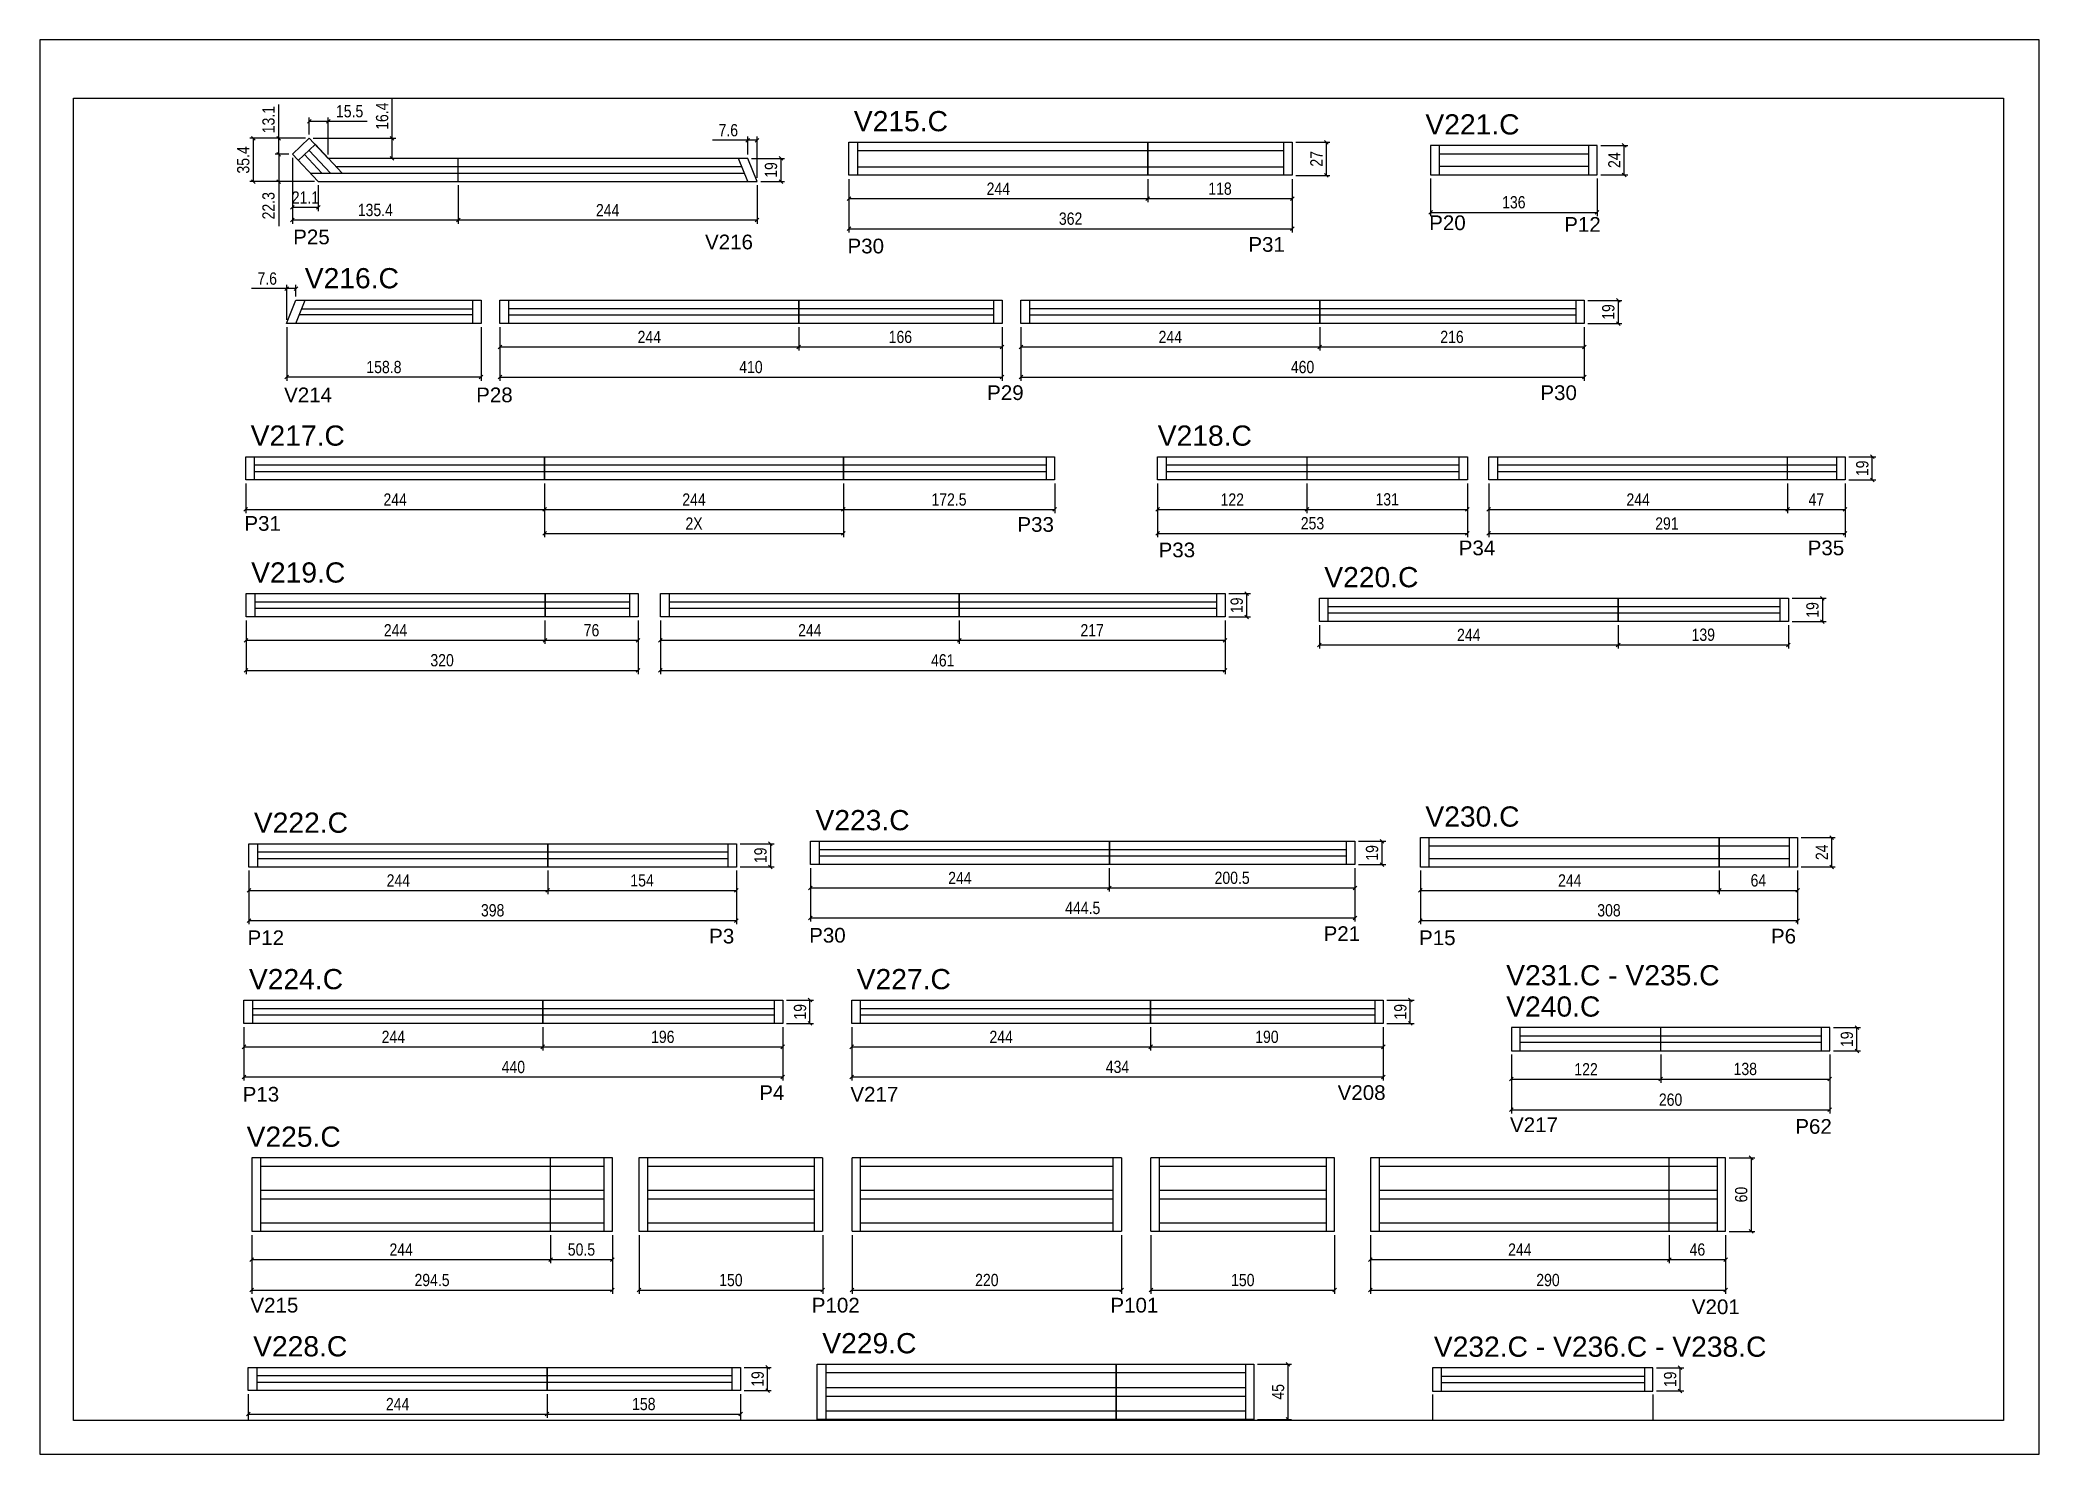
# Paper-space layout '10' of a CAD drawing. Extents: x 0 to 297, y 0 to 210.
# The model-space entities are those that its viewports show. They can reach past a viewport. Long polylines and large blocks are cut down to what shows.
import ezdxf

# ---------------------------------------------------------------- set-up
doc = ezdxf.new("R2010")
doc.units = 0
for name, color, linetype in [('5', 5, 'Continuous'), ('COTA', 241, 'Continuous'), ('NOMENCLATURA', 7, 'Continuous'), ('Painéis', 200, 'Continuous'), ('SARR_2.2x7', 40, 'Continuous')]:
    doc.layers.add(name, color=color, linetype=linetype)
doc.styles.add('COTA TECNICA', font='techl___.ttf', dxfattribs={"height": 10})
doc.styles.add('COTA TECNICA-50', font='techl___.ttf', dxfattribs={"height": 10})
doc.styles.get("Standard").update_dxf_attribs({"font": 'arial.ttf'})
doc.dimstyles.new('COTA PAINEL-50', dxfattribs={"dimtxt": 10, "dimasz": 3, "dimexe": 3, "dimexo": 3, "dimgap": 3, "dimtad": 1, "dimdec": 1, "dimzin": 12, "dimdsep": 46, "dimtxsty": 'COTA TECNICA-50', "dimblk1": 'OBLIQUE', "dimblk2": 'OBLIQUE', "dimsah": 1, "dimcen": 0.9, "dimclrd": 4, "dimclre": 4, "dimclrt": 240, "dimadec": 1, "dimazin": 3, "dimtfac": 1, "dimtdec": 1, "dimtmove": 0, "dimatfit": 3, "dimfxl": 1, "dimtolj": 1, "dimtzin": 12, "dimarcsym": 0})
doc.dimstyles.new('PAINEL', dxfattribs={"dimtxt": 10, "dimasz": 3, "dimexe": 3, "dimexo": 3, "dimgap": 3, "dimtad": 1, "dimdec": 1, "dimzin": 12, "dimdsep": 46, "dimtxsty": 'COTA TECNICA', "dimblk1": 'OBLIQUE', "dimblk2": 'OBLIQUE', "dimsah": 1, "dimcen": 0.9, "dimclrd": 4, "dimclre": 4, "dimclrt": 240, "dimadec": 1, "dimazin": 3, "dimtfac": 1, "dimtdec": 1, "dimtmove": 0, "dimatfit": 3, "dimfxl": 1, "dimtolj": 1, "dimtzin": 12, "dimarcsym": 0})

psp = doc.layouts.new('10')

msp = doc.modelspace()

# ---------------------------------------------------------------- texts
at = {"layer": '5', "linetype": 'Continuous'}
for s, p in [('P20', (2646.49, 16561.3)), ('P12', (2756.77, 16559.97)), ('P25', (1718.93, 16549.76)), ('V216', (2055.19, 16545.63)), ('P30', (2171.54, 16542.32)), ('P31', (2498.82, 16543.64)), ('V214', (1711.5, 16420.84)), ('P28', (1868.33, 16420.84)), ('P29', (2285.52, 16422.63)), ('P30', (2737.27, 16422.63)), ('P31', (1679.05, 16315.91)), ('P33', (2310.26, 16315.06)), ('P33', (2425.55, 16294.27)), ('P34', (2670.62, 16295.95)), ('P35', (2955.55, 16295.95)), ('P12', (1681.66, 15977.74)), ('P3', (2058.56, 15979.06)), ('P30', (2140.23, 15979.77)), ('P21', (2560.28, 15981.09)), ('P15', (2638.23, 15977.73)), ('P6', (2925.56, 15979.05)), ('P13', (1677.64, 15850.02)), ('P4', (2099.48, 15851.34)), ('V217', (2173.88, 15850.02)), ('V208', (2571.75, 15851.34)), ('V217', (2712.49, 15825.08)), ('P62', (2945.44, 15823.74)), ('V215', (1683.99, 15677.84)), ('P102', (2142.39, 15677.84)), ('P101', (2386.2, 15677.84)), ('V201', (2860.96, 15676.5))]:
    msp.add_text(s, height=12, rotation=359.99996, dxfattribs=at).set_placement(p)
at = {"layer": 'NOMENCLATURA', "linetype": 'Continuous'}
for s, p in [('V214.C', (1677.82, 16670.24)), ('V215.C', (2176.71, 16642.02)), ('V221.C', (2643.42, 16639.36)), ('V216.C', (1728.39, 16513.81)), ('V217.C', (1684.22, 16385.35)), ('V218.C', (2424.86, 16385.35)), ('V219.C', (1684.59, 16273.62)), ('V220.C', (2560.85, 16269.81)), ('V222.C', (1686.82, 16069.44)), ('V223.C', (2145.4, 16071.48)), ('V230.C', (2643.4, 16074.44)), ('V224.C', (1682.8, 15941.73)), ('V227.C', (2179.05, 15941.73)), ('V231.C - V235.C', (2709.41, 15944.88)), ('V240.C', (2709.41, 15919.36)), ('V225.C', (1680.91, 15813.12)), ('V228.C', (1686.22, 15642.03)), ('V229.C', (2150.95, 15644.55)), ('V232.C - V236.C - V238.C', (2650.29, 15641.73))]:
    msp.add_text(s, height=16.5, dxfattribs=at).set_placement(p)

# ---------------------------------------------------------------- blocks, each defined once
blk = doc.blocks.new('_Oblique')
at = {"color": 0, "linetype": 'ByBlock', "lineweight": -2}
blk.add_line((-0.5, -0.5), (0.5, 0.5), dxfattribs=at)
blk = doc.blocks.new('*D130')
at = {"layer": 'Defpoints', "color": 0, "transparency": 16777216}
for p in [(1853.7, 16600.9), (2097.7, 16600.9), (1853.7, 16569.5)]:
    blk.add_point(p, dxfattribs=at)
at = {"layer": 'Painéis', "color": 4, "lineweight": -2, "transparency": 16777216}
for p, q in [((1853.7, 16597.9), (1853.7, 16566.5)), ((2097.7, 16597.9), (2097.7, 16566.5)), ((2097.7, 16569.5), (1853.7, 16569.5))]:
    blk.add_line(p, q, dxfattribs=at)
at = {"layer": 'Painéis', "color": 4, "lineweight": -2, "transparency": 16777216, "xscale": 3, "yscale": 3, "zscale": 3, "rotation": 180}
blk.add_blockref('_Oblique', (1853.7, 16569.5), dxfattribs=at)
at = {"layer": 'Painéis', "color": 4, "lineweight": -2, "transparency": 16777216, "xscale": 3, "yscale": 3, "zscale": 3}
blk.add_blockref('_Oblique', (2097.7, 16569.5), dxfattribs=at)
at = {"layer": 'Painéis', "color": 240, "transparency": 16777216, "insert": (1975.7, 16577.6), "char_height": 10, "attachment_point": 5, "style": 'COTA TECNICA'}
blk.add_mtext('\\A1;244', dxfattribs=at)
blk = doc.blocks.new('*D131')
at = {"layer": 'Defpoints', "color": 0, "transparency": 16777216}
for p in [(1718.3, 16623.2), (1853.7, 16600.9), (1718.3, 16569.5)]:
    blk.add_point(p, dxfattribs=at)
at = {"layer": 'Painéis', "color": 4, "lineweight": -2, "transparency": 16777216}
for p, q in [((1718.3, 16620.2), (1718.3, 16566.5)), ((1853.7, 16597.9), (1853.7, 16566.5)), ((1853.7, 16569.5), (1718.3, 16569.5))]:
    blk.add_line(p, q, dxfattribs=at)
at = {"layer": 'Painéis', "color": 4, "lineweight": -2, "transparency": 16777216, "xscale": 3, "yscale": 3, "zscale": 3, "rotation": 180}
blk.add_blockref('_Oblique', (1718.3, 16569.5), dxfattribs=at)
at = {"layer": 'Painéis', "color": 4, "lineweight": -2, "transparency": 16777216, "xscale": 3, "yscale": 3, "zscale": 3}
blk.add_blockref('_Oblique', (1853.7, 16569.5), dxfattribs=at)
at = {"layer": 'Painéis', "color": 240, "transparency": 16777216, "insert": (1786, 16577.7), "char_height": 10, "attachment_point": 5, "style": 'COTA TECNICA'}
blk.add_mtext('\\A1;135.4', dxfattribs=at)
blk = doc.blocks.new('*D132')
at = {"layer": 'Defpoints', "color": 0, "transparency": 16777216}
for p in [(1718.3, 16623.2), (1739.4, 16600.9), (1718.3, 16579.8)]:
    blk.add_point(p, dxfattribs=at)
at = {"layer": 'Painéis', "color": 4, "lineweight": -2, "transparency": 16777216}
for p, q in [((1718.3, 16620.2), (1718.3, 16576.8)), ((1739.4, 16597.9), (1739.4, 16576.8)), ((1739.4, 16579.8), (1718.3, 16579.8))]:
    blk.add_line(p, q, dxfattribs=at)
at = {"layer": 'Painéis', "color": 4, "lineweight": -2, "transparency": 16777216, "xscale": 3, "yscale": 3, "zscale": 3, "rotation": 180}
blk.add_blockref('_Oblique', (1718.3, 16579.8), dxfattribs=at)
at = {"layer": 'Painéis', "color": 4, "lineweight": -2, "transparency": 16777216, "xscale": 3, "yscale": 3, "zscale": 3}
blk.add_blockref('_Oblique', (1739.4, 16579.8), dxfattribs=at)
at = {"layer": 'Painéis', "color": 240, "transparency": 16777216, "insert": (1728.9, 16587.9), "char_height": 10, "attachment_point": 5, "style": 'COTA TECNICA'}
blk.add_mtext('\\A1;21.1', dxfattribs=at)
blk = doc.blocks.new('*D133')
at = {"layer": 'Defpoints', "color": 0, "transparency": 16777216}
for p in [(1747.6, 16650.2), (1732.1, 16636.3), (1747.6, 16619.9)]:
    blk.add_point(p, dxfattribs=at)
at = {"layer": 'Painéis', "color": 4, "lineweight": -2, "transparency": 16777216}
for p, q in [((1732.1, 16639.3), (1732.1, 16653.2)), ((1732.1, 16650.2), (1747.6, 16650.2)), ((1747.6, 16622.9), (1747.6, 16653.2)), ((1747.6, 16650.2), (1779.4, 16650.2))]:
    blk.add_line(p, q, dxfattribs=at)
at = {"layer": 'Painéis', "color": 4, "lineweight": -2, "transparency": 16777216, "xscale": 3, "yscale": 3, "zscale": 3, "rotation": 180}
blk.add_blockref('_Oblique', (1732.1, 16650.2), dxfattribs=at)
at = {"layer": 'Painéis', "color": 4, "lineweight": -2, "transparency": 16777216, "xscale": 3, "yscale": 3, "zscale": 3}
blk.add_blockref('_Oblique', (1747.6, 16650.2), dxfattribs=at)
at = {"layer": 'Painéis', "color": 240, "transparency": 16777216, "insert": (1765, 16658.3), "char_height": 10, "attachment_point": 5, "style": 'COTA TECNICA'}
blk.add_mtext('\\A1;15.5', dxfattribs=at)
blk = doc.blocks.new('*D134')
at = {"layer": 'Defpoints', "color": 0, "transparency": 16777216}
for p in [(1732.1, 16636.3), (1799.7, 16636.3), (1799.7, 16619.9)]:
    blk.add_point(p, dxfattribs=at)
at = {"layer": 'Painéis', "color": 4, "lineweight": -2, "transparency": 16777216}
for p, q in [((1799.7, 16636.3), (1799.7, 16669.3)), ((1735.1, 16636.3), (1802.7, 16636.3)), ((1799.7, 16619.9), (1799.7, 16636.3))]:
    blk.add_line(p, q, dxfattribs=at)
at = {"layer": 'Painéis', "color": 4, "lineweight": -2, "transparency": 16777216, "xscale": 3, "yscale": 3, "zscale": 3}
for p, rotation in [((1799.7, 16636.3), 90), ((1799.7, 16619.9), 270)]:
    blk.add_blockref('_Oblique', p, dxfattribs=dict(at, rotation=rotation))
at = {"layer": 'Painéis', "color": 240, "transparency": 16777216, "insert": (1791.6, 16654.3), "char_height": 10, "attachment_point": 5, "rotation": 90, "style": 'COTA TECNICA'}
blk.add_mtext('\\A1;16.4', dxfattribs=at)
blk = doc.blocks.new('*D135')
at = {"layer": 'Defpoints', "color": 0, "transparency": 16777216}
for p in [(1686.4, 16636.3), (1732.1, 16636.3), (1739.4, 16600.9)]:
    blk.add_point(p, dxfattribs=at)
at = {"layer": 'Painéis', "color": 4, "lineweight": -2, "transparency": 16777216}
for p, q in [((1729.1, 16636.3), (1683.4, 16636.3)), ((1686.4, 16600.9), (1686.4, 16636.3)), ((1736.4, 16600.9), (1683.4, 16600.9))]:
    blk.add_line(p, q, dxfattribs=at)
at = {"layer": 'Painéis', "color": 4, "lineweight": -2, "transparency": 16777216, "xscale": 3, "yscale": 3, "zscale": 3}
for p, rotation in [((1686.4, 16636.3), 90), ((1686.4, 16600.9), 270)]:
    blk.add_blockref('_Oblique', p, dxfattribs=dict(at, rotation=rotation))
at = {"layer": 'Painéis', "color": 240, "transparency": 16777216, "insert": (1678.2, 16618.6), "char_height": 10, "attachment_point": 5, "rotation": 90, "style": 'COTA TECNICA'}
blk.add_mtext('\\A1;35.4', dxfattribs=at)
blk = doc.blocks.new('*D136')
at = {"layer": 'Defpoints', "color": 0, "transparency": 16777216}
for p in [(1718.3, 16623.2), (1707.1, 16600.9), (1739.4, 16600.9)]:
    blk.add_point(p, dxfattribs=at)
at = {"layer": 'Painéis', "color": 4, "lineweight": -2, "transparency": 16777216}
for p, q in [((1715.3, 16623.2), (1704.1, 16623.2)), ((1707.1, 16623.2), (1707.1, 16600.9)), ((1736.4, 16600.9), (1704.1, 16600.9)), ((1707.1, 16600.9), (1707.1, 16564.5))]:
    blk.add_line(p, q, dxfattribs=at)
at = {"layer": 'Painéis', "color": 4, "lineweight": -2, "transparency": 16777216, "xscale": 3, "yscale": 3, "zscale": 3}
for p, rotation in [((1707.1, 16623.2), 90), ((1707.1, 16600.9), 270)]:
    blk.add_blockref('_Oblique', p, dxfattribs=dict(at, rotation=rotation))
at = {"layer": 'Painéis', "color": 240, "transparency": 16777216, "insert": (1698.8, 16581.2), "char_height": 10, "attachment_point": 5, "rotation": 90, "style": 'COTA TECNICA'}
blk.add_mtext('\\A1;22.3', dxfattribs=at)
blk = doc.blocks.new('*D137')
at = {"layer": 'Defpoints', "color": 0, "transparency": 16777216}
for p in [(1707.1, 16636.3), (1732.1, 16636.3), (1718.3, 16623.2)]:
    blk.add_point(p, dxfattribs=at)
at = {"layer": 'Painéis', "color": 4, "lineweight": -2, "transparency": 16777216}
for p, q in [((1707.1, 16636.3), (1707.1, 16663.8)), ((1729.1, 16636.3), (1704.1, 16636.3)), ((1707.1, 16623.2), (1707.1, 16636.3)), ((1715.3, 16623.2), (1704.1, 16623.2))]:
    blk.add_line(p, q, dxfattribs=at)
at = {"layer": 'Painéis', "color": 4, "lineweight": -2, "transparency": 16777216, "xscale": 3, "yscale": 3, "zscale": 3}
for p, rotation in [((1707.1, 16636.3), 90), ((1707.1, 16623.2), 270)]:
    blk.add_blockref('_Oblique', p, dxfattribs=dict(at, rotation=rotation))
at = {"layer": 'Painéis', "color": 240, "transparency": 16777216, "insert": (1698.8, 16651.5), "char_height": 10, "attachment_point": 5, "rotation": 90, "style": 'COTA TECNICA'}
blk.add_mtext('\\A1;13.1', dxfattribs=at)
blk = doc.blocks.new('*D138')
at = {"layer": 'Defpoints', "color": 0, "transparency": 16777216}
for p in [(2090.1, 16619.9), (2097.7, 16600.9), (2117.2, 16600.9)]:
    blk.add_point(p, dxfattribs=at)
at = {"layer": 'Painéis', "color": 4, "lineweight": -2, "transparency": 16777216}
for p, q in [((2093.1, 16619.9), (2120.2, 16619.9)), ((2117.2, 16619.9), (2117.2, 16600.9)), ((2100.7, 16600.9), (2120.2, 16600.9))]:
    blk.add_line(p, q, dxfattribs=at)
at = {"layer": 'Painéis', "color": 4, "lineweight": -2, "transparency": 16777216, "xscale": 3, "yscale": 3, "zscale": 3}
for p, rotation in [((2117.2, 16619.9), 90), ((2117.2, 16600.9), 270)]:
    blk.add_blockref('_Oblique', p, dxfattribs=dict(at, rotation=rotation))
at = {"layer": 'Painéis', "color": 240, "transparency": 16777216, "insert": (2109.1, 16610.4), "char_height": 10, "attachment_point": 5, "rotation": 90, "style": 'COTA TECNICA'}
blk.add_mtext('\\A1;19', dxfattribs=at)
blk = doc.blocks.new('*D139')
at = {"layer": 'Defpoints', "color": 0, "transparency": 16777216}
for p in [(2090.1, 16634.7), (2090.1, 16619.9), (2097.7, 16600.9)]:
    blk.add_point(p, dxfattribs=at)
at = {"layer": 'Painéis', "color": 4, "lineweight": -2, "transparency": 16777216}
for p, q in [((2090.1, 16634.7), (2061.3, 16634.7)), ((2090.1, 16622.9), (2090.1, 16637.7)), ((2097.7, 16634.7), (2090.1, 16634.7)), ((2097.7, 16603.9), (2097.7, 16637.7))]:
    blk.add_line(p, q, dxfattribs=at)
at = {"layer": 'Painéis', "color": 4, "lineweight": -2, "transparency": 16777216, "xscale": 3, "yscale": 3, "zscale": 3, "rotation": 180}
blk.add_blockref('_Oblique', (2090.1, 16634.7), dxfattribs=at)
at = {"layer": 'Painéis', "color": 4, "lineweight": -2, "transparency": 16777216, "xscale": 3, "yscale": 3, "zscale": 3}
blk.add_blockref('_Oblique', (2097.7, 16634.7), dxfattribs=at)
at = {"layer": 'Painéis', "color": 240, "transparency": 16777216, "insert": (2074.2, 16642.8), "char_height": 10, "attachment_point": 5, "style": 'COTA TECNICA'}
blk.add_mtext('\\A1;7.6', dxfattribs=at)
blk = doc.blocks.new('*D140')
at = {"layer": 'COTA', "color": 4, "linetype": 'ByBlock', "lineweight": -2, "transparency": 16777216}
for p, q in [((2172.7, 16603), (2172.7, 16584)), ((2416.7, 16603), (2416.7, 16584)), ((2172.7, 16587), (2416.7, 16587))]:
    blk.add_line(p, q, dxfattribs=at)
at = {"layer": 'Defpoints', "color": 0, "linetype": 'ByBlock', "transparency": 16777216}
for p in [(2172.7, 16606), (2416.7, 16606), (2416.7, 16587)]:
    blk.add_point(p, dxfattribs=at)
at = {"layer": 'COTA', "color": 4, "linetype": 'ByBlock', "lineweight": -2, "transparency": 16777216, "xscale": 3, "yscale": 3, "zscale": 3, "rotation": 180}
blk.add_blockref('_Oblique', (2172.7, 16587), dxfattribs=at)
at = {"layer": 'COTA', "color": 4, "linetype": 'ByBlock', "lineweight": -2, "transparency": 16777216, "xscale": 3, "yscale": 3, "zscale": 3}
blk.add_blockref('_Oblique', (2416.7, 16587), dxfattribs=at)
at = {"layer": 'COTA', "color": 240, "linetype": 'ByBlock', "transparency": 16777216, "insert": (2294.7, 16595.1), "char_height": 10, "attachment_point": 5, "style": 'COTA TECNICA-50'}
blk.add_mtext('\\A1;244', dxfattribs=at)
blk = doc.blocks.new('*D141')
at = {"layer": 'COTA', "color": 4, "linetype": 'ByBlock', "lineweight": -2, "transparency": 16777216}
for p, q in [((2416.7, 16603), (2416.7, 16584)), ((2534.7, 16603), (2534.7, 16584)), ((2416.7, 16587), (2534.7, 16587))]:
    blk.add_line(p, q, dxfattribs=at)
at = {"layer": 'Defpoints', "color": 0, "linetype": 'ByBlock', "transparency": 16777216}
for p in [(2416.7, 16606), (2534.7, 16606), (2534.7, 16587)]:
    blk.add_point(p, dxfattribs=at)
at = {"layer": 'COTA', "color": 4, "linetype": 'ByBlock', "lineweight": -2, "transparency": 16777216, "xscale": 3, "yscale": 3, "zscale": 3, "rotation": 180}
blk.add_blockref('_Oblique', (2416.7, 16587), dxfattribs=at)
at = {"layer": 'COTA', "color": 4, "linetype": 'ByBlock', "lineweight": -2, "transparency": 16777216, "xscale": 3, "yscale": 3, "zscale": 3}
blk.add_blockref('_Oblique', (2534.7, 16587), dxfattribs=at)
at = {"layer": 'COTA', "color": 240, "linetype": 'ByBlock', "transparency": 16777216, "insert": (2475.7, 16595.1), "char_height": 10, "attachment_point": 5, "style": 'COTA TECNICA-50'}
blk.add_mtext('\\A1;118', dxfattribs=at)
blk = doc.blocks.new('*D142')
at = {"layer": 'COTA', "color": 4, "lineweight": -2, "transparency": 16777216}
for p, q in [((2172.7, 16603), (2172.7, 16559.4)), ((2534.7, 16603), (2534.7, 16559.4)), ((2172.7, 16562.4), (2534.7, 16562.4))]:
    blk.add_line(p, q, dxfattribs=at)
at = {"layer": 'Defpoints', "color": 0, "transparency": 16777216}
for p in [(2172.7, 16606), (2534.7, 16606), (2534.7, 16562.4)]:
    blk.add_point(p, dxfattribs=at)
at = {"layer": 'COTA', "color": 4, "lineweight": -2, "transparency": 16777216, "xscale": 3, "yscale": 3, "zscale": 3, "rotation": 180}
blk.add_blockref('_Oblique', (2172.7, 16562.4), dxfattribs=at)
at = {"layer": 'COTA', "color": 4, "lineweight": -2, "transparency": 16777216, "xscale": 3, "yscale": 3, "zscale": 3}
blk.add_blockref('_Oblique', (2534.7, 16562.4), dxfattribs=at)
at = {"layer": 'COTA', "color": 240, "transparency": 16777216, "insert": (2353.7, 16570.6), "char_height": 10, "attachment_point": 5, "style": 'COTA TECNICA'}
blk.add_mtext('\\A1;362', dxfattribs=at)
blk = doc.blocks.new('*D143')
at = {"layer": 'Defpoints', "color": 0, "transparency": 16777216}
for p in [(2534.7, 16633), (2534.7, 16606), (2562.5, 16606)]:
    blk.add_point(p, dxfattribs=at)
at = {"layer": 'Painéis', "color": 4, "lineweight": -2, "transparency": 16777216}
for p, q in [((2537.7, 16633), (2565.5, 16633)), ((2562.5, 16633), (2562.5, 16606)), ((2537.7, 16606), (2565.5, 16606))]:
    blk.add_line(p, q, dxfattribs=at)
at = {"layer": 'Painéis', "color": 4, "lineweight": -2, "transparency": 16777216, "xscale": 3, "yscale": 3, "zscale": 3}
for p, rotation in [((2562.5, 16633), 90), ((2562.5, 16606), 270)]:
    blk.add_blockref('_Oblique', p, dxfattribs=dict(at, rotation=rotation))
at = {"layer": 'Painéis', "color": 240, "transparency": 16777216, "insert": (2554.4, 16619.5), "char_height": 10, "attachment_point": 5, "rotation": 90, "style": 'COTA TECNICA'}
blk.add_mtext('\\A1;27', dxfattribs=at)
blk = doc.blocks.new('*D144')
at = {"layer": 'COTA', "color": 4, "linetype": 'ByBlock', "lineweight": -2, "transparency": 16777216}
for p, q in [((1887.7, 16482), (1887.7, 16463)), ((2131.7, 16482), (2131.7, 16463)), ((1887.7, 16466), (2131.7, 16466))]:
    blk.add_line(p, q, dxfattribs=at)
at = {"layer": 'Defpoints', "color": 0, "linetype": 'ByBlock', "transparency": 16777216}
for p in [(1887.7, 16485), (2131.7, 16485), (2131.7, 16466)]:
    blk.add_point(p, dxfattribs=at)
at = {"layer": 'COTA', "color": 4, "linetype": 'ByBlock', "lineweight": -2, "transparency": 16777216, "xscale": 3, "yscale": 3, "zscale": 3, "rotation": 180}
blk.add_blockref('_Oblique', (1887.7, 16466), dxfattribs=at)
at = {"layer": 'COTA', "color": 4, "linetype": 'ByBlock', "lineweight": -2, "transparency": 16777216, "xscale": 3, "yscale": 3, "zscale": 3}
blk.add_blockref('_Oblique', (2131.7, 16466), dxfattribs=at)
at = {"layer": 'COTA', "color": 240, "linetype": 'ByBlock', "transparency": 16777216, "insert": (2009.7, 16474.1), "char_height": 10, "attachment_point": 5, "style": 'COTA TECNICA-50'}
blk.add_mtext('\\A1;244', dxfattribs=at)
blk = doc.blocks.new('*D145')
at = {"layer": 'COTA', "color": 4, "linetype": 'ByBlock', "lineweight": -2, "transparency": 16777216}
for p, q in [((2131.7, 16482), (2131.7, 16463)), ((2297.7, 16482), (2297.7, 16463)), ((2131.7, 16466), (2297.7, 16466))]:
    blk.add_line(p, q, dxfattribs=at)
at = {"layer": 'Defpoints', "color": 0, "linetype": 'ByBlock', "transparency": 16777216}
for p in [(2131.7, 16485), (2297.7, 16485), (2297.7, 16466)]:
    blk.add_point(p, dxfattribs=at)
at = {"layer": 'COTA', "color": 4, "linetype": 'ByBlock', "lineweight": -2, "transparency": 16777216, "xscale": 3, "yscale": 3, "zscale": 3, "rotation": 180}
blk.add_blockref('_Oblique', (2131.7, 16466), dxfattribs=at)
at = {"layer": 'COTA', "color": 4, "linetype": 'ByBlock', "lineweight": -2, "transparency": 16777216, "xscale": 3, "yscale": 3, "zscale": 3}
blk.add_blockref('_Oblique', (2297.7, 16466), dxfattribs=at)
at = {"layer": 'COTA', "color": 240, "linetype": 'ByBlock', "transparency": 16777216, "insert": (2214.7, 16474.1), "char_height": 10, "attachment_point": 5, "style": 'COTA TECNICA-50'}
blk.add_mtext('\\A1;166', dxfattribs=at)
blk = doc.blocks.new('*D146')
at = {"layer": 'COTA', "color": 4, "lineweight": -2, "transparency": 16777216}
for p, q in [((1887.7, 16482), (1887.7, 16438.4)), ((2297.7, 16482), (2297.7, 16438.4)), ((1887.7, 16441.4), (2297.7, 16441.4))]:
    blk.add_line(p, q, dxfattribs=at)
at = {"layer": 'Defpoints', "color": 0, "transparency": 16777216}
for p in [(1887.7, 16485), (2297.7, 16485), (2297.7, 16441.4)]:
    blk.add_point(p, dxfattribs=at)
at = {"layer": 'COTA', "color": 4, "lineweight": -2, "transparency": 16777216, "xscale": 3, "yscale": 3, "zscale": 3, "rotation": 180}
blk.add_blockref('_Oblique', (1887.7, 16441.4), dxfattribs=at)
at = {"layer": 'COTA', "color": 4, "lineweight": -2, "transparency": 16777216, "xscale": 3, "yscale": 3, "zscale": 3}
blk.add_blockref('_Oblique', (2297.7, 16441.4), dxfattribs=at)
at = {"layer": 'COTA', "color": 240, "transparency": 16777216, "insert": (2092.7, 16449.5), "char_height": 10, "attachment_point": 5, "style": 'COTA TECNICA'}
blk.add_mtext('\\A1;410', dxfattribs=at)
blk = doc.blocks.new('*D147')
at = {"layer": 'COTA', "color": 4, "linetype": 'ByBlock', "lineweight": -2, "transparency": 16777216}
for p, q in [((2313.1, 16482), (2313.1, 16463)), ((2557.1, 16482), (2557.1, 16463)), ((2313.1, 16466), (2557.1, 16466))]:
    blk.add_line(p, q, dxfattribs=at)
at = {"layer": 'Defpoints', "color": 0, "linetype": 'ByBlock', "transparency": 16777216}
for p in [(2313.1, 16485), (2557.1, 16485), (2557.1, 16466)]:
    blk.add_point(p, dxfattribs=at)
at = {"layer": 'COTA', "color": 4, "linetype": 'ByBlock', "lineweight": -2, "transparency": 16777216, "xscale": 3, "yscale": 3, "zscale": 3, "rotation": 180}
blk.add_blockref('_Oblique', (2313.1, 16466), dxfattribs=at)
at = {"layer": 'COTA', "color": 4, "linetype": 'ByBlock', "lineweight": -2, "transparency": 16777216, "xscale": 3, "yscale": 3, "zscale": 3}
blk.add_blockref('_Oblique', (2557.1, 16466), dxfattribs=at)
at = {"layer": 'COTA', "color": 240, "linetype": 'ByBlock', "transparency": 16777216, "insert": (2435.1, 16474.1), "char_height": 10, "attachment_point": 5, "style": 'COTA TECNICA-50'}
blk.add_mtext('\\A1;244', dxfattribs=at)
blk = doc.blocks.new('*D148')
at = {"layer": 'COTA', "color": 4, "linetype": 'ByBlock', "lineweight": -2, "transparency": 16777216}
for p, q in [((2557.1, 16482), (2557.1, 16463)), ((2773.1, 16482), (2773.1, 16463)), ((2557.1, 16466), (2773.1, 16466))]:
    blk.add_line(p, q, dxfattribs=at)
at = {"layer": 'Defpoints', "color": 0, "linetype": 'ByBlock', "transparency": 16777216}
for p in [(2557.1, 16485), (2773.1, 16485), (2773.1, 16466)]:
    blk.add_point(p, dxfattribs=at)
at = {"layer": 'COTA', "color": 4, "linetype": 'ByBlock', "lineweight": -2, "transparency": 16777216, "xscale": 3, "yscale": 3, "zscale": 3, "rotation": 180}
blk.add_blockref('_Oblique', (2557.1, 16466), dxfattribs=at)
at = {"layer": 'COTA', "color": 4, "linetype": 'ByBlock', "lineweight": -2, "transparency": 16777216, "xscale": 3, "yscale": 3, "zscale": 3}
blk.add_blockref('_Oblique', (2773.1, 16466), dxfattribs=at)
at = {"layer": 'COTA', "color": 240, "linetype": 'ByBlock', "transparency": 16777216, "insert": (2665.1, 16474.1), "char_height": 10, "attachment_point": 5, "style": 'COTA TECNICA-50'}
blk.add_mtext('\\A1;216', dxfattribs=at)
blk = doc.blocks.new('*D149')
at = {"layer": 'COTA', "color": 4, "lineweight": -2, "transparency": 16777216}
for p, q in [((2313.1, 16482), (2313.1, 16438.4)), ((2773.1, 16482), (2773.1, 16438.4)), ((2313.1, 16441.4), (2773.1, 16441.4))]:
    blk.add_line(p, q, dxfattribs=at)
at = {"layer": 'Defpoints', "color": 0, "transparency": 16777216}
for p in [(2313.1, 16485), (2773.1, 16485), (2773.1, 16441.4)]:
    blk.add_point(p, dxfattribs=at)
at = {"layer": 'COTA', "color": 4, "lineweight": -2, "transparency": 16777216, "xscale": 3, "yscale": 3, "zscale": 3, "rotation": 180}
blk.add_blockref('_Oblique', (2313.1, 16441.4), dxfattribs=at)
at = {"layer": 'COTA', "color": 4, "lineweight": -2, "transparency": 16777216, "xscale": 3, "yscale": 3, "zscale": 3}
blk.add_blockref('_Oblique', (2773.1, 16441.4), dxfattribs=at)
at = {"layer": 'COTA', "color": 240, "transparency": 16777216, "insert": (2543.1, 16449.5), "char_height": 10, "attachment_point": 5, "style": 'COTA TECNICA'}
blk.add_mtext('\\A1;460', dxfattribs=at)
blk = doc.blocks.new('*D150')
at = {"layer": 'Defpoints', "color": 0, "transparency": 16777216}
for p in [(2773.1, 16504), (2773.1, 16485), (2800.9, 16485)]:
    blk.add_point(p, dxfattribs=at)
at = {"layer": 'Painéis', "color": 4, "lineweight": -2, "transparency": 16777216}
for p, q in [((2776.1, 16504), (2803.9, 16504)), ((2800.9, 16504), (2800.9, 16485)), ((2776.1, 16485), (2803.9, 16485))]:
    blk.add_line(p, q, dxfattribs=at)
at = {"layer": 'Painéis', "color": 4, "lineweight": -2, "transparency": 16777216, "xscale": 3, "yscale": 3, "zscale": 3}
for p, rotation in [((2800.9, 16504), 90), ((2800.9, 16485), 270)]:
    blk.add_blockref('_Oblique', p, dxfattribs=dict(at, rotation=rotation))
at = {"layer": 'Painéis', "color": 240, "transparency": 16777216, "insert": (2792.8, 16494.5), "char_height": 10, "attachment_point": 5, "rotation": 90, "style": 'COTA TECNICA'}
blk.add_mtext('\\A1;19', dxfattribs=at)
blk = doc.blocks.new('*D151')
at = {"layer": 'Defpoints', "color": 0, "transparency": 16777216}
for p in [(1713.6, 16485), (1872.4, 16485), (1713.6, 16441.4)]:
    blk.add_point(p, dxfattribs=at)
at = {"layer": 'Painéis', "color": 4, "lineweight": -2, "transparency": 16777216}
for p, q in [((1713.6, 16482), (1713.6, 16438.4)), ((1872.4, 16482), (1872.4, 16438.4)), ((1872.4, 16441.4), (1713.6, 16441.4))]:
    blk.add_line(p, q, dxfattribs=at)
at = {"layer": 'Painéis', "color": 4, "lineweight": -2, "transparency": 16777216, "xscale": 3, "yscale": 3, "zscale": 3, "rotation": 180}
blk.add_blockref('_Oblique', (1713.6, 16441.4), dxfattribs=at)
at = {"layer": 'Painéis', "color": 4, "lineweight": -2, "transparency": 16777216, "xscale": 3, "yscale": 3, "zscale": 3}
blk.add_blockref('_Oblique', (1872.4, 16441.4), dxfattribs=at)
at = {"layer": 'Painéis', "color": 240, "transparency": 16777216, "insert": (1793, 16449.5), "char_height": 10, "attachment_point": 5, "style": 'COTA TECNICA'}
blk.add_mtext('\\A1;158.8', dxfattribs=at)
blk = doc.blocks.new('*D152')
at = {"layer": 'Defpoints', "color": 0, "transparency": 16777216}
for p in [(1721.1, 16513.6), (1721.1, 16504), (1713.6, 16485)]:
    blk.add_point(p, dxfattribs=at)
at = {"layer": 'Painéis', "color": 4, "lineweight": -2, "transparency": 16777216}
for p, q in [((1713.6, 16513.6), (1684.8, 16513.6)), ((1713.6, 16488), (1713.6, 16516.6)), ((1721.1, 16513.6), (1713.6, 16513.6)), ((1721.1, 16507), (1721.1, 16516.6))]:
    blk.add_line(p, q, dxfattribs=at)
at = {"layer": 'Painéis', "color": 4, "lineweight": -2, "transparency": 16777216, "xscale": 3, "yscale": 3, "zscale": 3, "rotation": 180}
blk.add_blockref('_Oblique', (1713.6, 16513.6), dxfattribs=at)
at = {"layer": 'Painéis', "color": 4, "lineweight": -2, "transparency": 16777216, "xscale": 3, "yscale": 3, "zscale": 3}
blk.add_blockref('_Oblique', (1721.1, 16513.6), dxfattribs=at)
at = {"layer": 'Painéis', "color": 240, "transparency": 16777216, "insert": (1697.7, 16521.7), "char_height": 10, "attachment_point": 5, "style": 'COTA TECNICA'}
blk.add_mtext('\\A1;7.6', dxfattribs=at)
blk = doc.blocks.new('*D153')
at = {"layer": 'COTA', "color": 4, "linetype": 'ByBlock', "lineweight": -2, "transparency": 16777216}
for p, q in [((1680.2, 16354.4), (1680.2, 16330.3)), ((1924.2, 16354.4), (1924.2, 16330.3)), ((1680.2, 16333.3), (1924.2, 16333.3))]:
    blk.add_line(p, q, dxfattribs=at)
at = {"layer": 'Defpoints', "color": 0, "linetype": 'ByBlock', "transparency": 16777216}
for p in [(1680.2, 16357.4), (1924.2, 16357.4), (1924.2, 16333.3)]:
    blk.add_point(p, dxfattribs=at)
at = {"layer": 'COTA', "color": 4, "linetype": 'ByBlock', "lineweight": -2, "transparency": 16777216, "xscale": 3, "yscale": 3, "zscale": 3, "rotation": 180}
blk.add_blockref('_Oblique', (1680.2, 16333.3), dxfattribs=at)
at = {"layer": 'COTA', "color": 4, "linetype": 'ByBlock', "lineweight": -2, "transparency": 16777216, "xscale": 3, "yscale": 3, "zscale": 3}
blk.add_blockref('_Oblique', (1924.2, 16333.3), dxfattribs=at)
at = {"layer": 'COTA', "color": 240, "linetype": 'ByBlock', "transparency": 16777216, "insert": (1802.2, 16341.4), "char_height": 10, "attachment_point": 5, "style": 'COTA TECNICA-50'}
blk.add_mtext('\\A1;244', dxfattribs=at)
blk = doc.blocks.new('*D154')
at = {"layer": 'COTA', "color": 4, "linetype": 'ByBlock', "lineweight": -2, "transparency": 16777216}
for p, q in [((2168.2, 16354.4), (2168.2, 16330.3)), ((2340.7, 16354.4), (2340.7, 16330.3)), ((2168.2, 16333.3), (2340.7, 16333.3))]:
    blk.add_line(p, q, dxfattribs=at)
at = {"layer": 'Defpoints', "color": 0, "linetype": 'ByBlock', "transparency": 16777216}
for p in [(2168.2, 16357.4), (2340.7, 16357.4), (2340.7, 16333.3)]:
    blk.add_point(p, dxfattribs=at)
at = {"layer": 'COTA', "color": 4, "linetype": 'ByBlock', "lineweight": -2, "transparency": 16777216, "xscale": 3, "yscale": 3, "zscale": 3, "rotation": 180}
blk.add_blockref('_Oblique', (2168.2, 16333.3), dxfattribs=at)
at = {"layer": 'COTA', "color": 4, "linetype": 'ByBlock', "lineweight": -2, "transparency": 16777216, "xscale": 3, "yscale": 3, "zscale": 3}
blk.add_blockref('_Oblique', (2340.7, 16333.3), dxfattribs=at)
at = {"layer": 'COTA', "color": 240, "linetype": 'ByBlock', "transparency": 16777216, "insert": (2254.4, 16341.4), "char_height": 10, "attachment_point": 5, "style": 'COTA TECNICA-50'}
blk.add_mtext('\\A1;172.5', dxfattribs=at)
blk = doc.blocks.new('*D155')
at = {"layer": 'COTA', "color": 4, "lineweight": -2, "transparency": 16777216}
for p, q in [((1924.2, 16354.4), (1924.2, 16310.7)), ((2168.2, 16354.4), (2168.2, 16310.7)), ((1924.2, 16313.7), (2168.2, 16313.7))]:
    blk.add_line(p, q, dxfattribs=at)
at = {"layer": 'Defpoints', "color": 0, "transparency": 16777216}
for p in [(1924.2, 16357.4), (2168.2, 16357.4), (2168.2, 16313.7)]:
    blk.add_point(p, dxfattribs=at)
at = {"layer": 'COTA', "color": 4, "lineweight": -2, "transparency": 16777216, "xscale": 3, "yscale": 3, "zscale": 3, "rotation": 180}
blk.add_blockref('_Oblique', (1924.2, 16313.7), dxfattribs=at)
at = {"layer": 'COTA', "color": 4, "lineweight": -2, "transparency": 16777216, "xscale": 3, "yscale": 3, "zscale": 3}
blk.add_blockref('_Oblique', (2168.2, 16313.7), dxfattribs=at)
at = {"layer": 'COTA', "color": 240, "transparency": 16777216, "insert": (2046.2, 16321.8), "char_height": 10, "attachment_point": 5, "style": 'COTA TECNICA'}
blk.add_mtext('\\A1;2X', dxfattribs=at)
blk = doc.blocks.new('*D156')
at = {"layer": 'COTA', "color": 4, "linetype": 'ByBlock', "lineweight": -2, "transparency": 16777216}
for p, q in [((1924.2, 16354.4), (1924.2, 16330.3)), ((2168.2, 16354.4), (2168.2, 16330.3)), ((1924.2, 16333.3), (2168.2, 16333.3))]:
    blk.add_line(p, q, dxfattribs=at)
at = {"layer": 'Defpoints', "color": 0, "linetype": 'ByBlock', "transparency": 16777216}
for p in [(1924.2, 16357.4), (2168.2, 16357.4), (2168.2, 16333.3)]:
    blk.add_point(p, dxfattribs=at)
at = {"layer": 'COTA', "color": 4, "linetype": 'ByBlock', "lineweight": -2, "transparency": 16777216, "xscale": 3, "yscale": 3, "zscale": 3, "rotation": 180}
blk.add_blockref('_Oblique', (1924.2, 16333.3), dxfattribs=at)
at = {"layer": 'COTA', "color": 4, "linetype": 'ByBlock', "lineweight": -2, "transparency": 16777216, "xscale": 3, "yscale": 3, "zscale": 3}
blk.add_blockref('_Oblique', (2168.2, 16333.3), dxfattribs=at)
at = {"layer": 'COTA', "color": 240, "linetype": 'ByBlock', "transparency": 16777216, "insert": (2046.2, 16341.4), "char_height": 10, "attachment_point": 5, "style": 'COTA TECNICA-50'}
blk.add_mtext('\\A1;244', dxfattribs=at)
blk = doc.blocks.new('*D159')
at = {"layer": 'COTA', "color": 4, "lineweight": -2, "transparency": 16777216}
for p, q in [((2424.7, 16354.4), (2424.7, 16310.7)), ((2677.7, 16354.4), (2677.7, 16310.7)), ((2424.7, 16313.7), (2677.7, 16313.7))]:
    blk.add_line(p, q, dxfattribs=at)
at = {"layer": 'Defpoints', "color": 0, "transparency": 16777216}
for p in [(2424.7, 16357.4), (2677.7, 16357.4), (2677.7, 16313.7)]:
    blk.add_point(p, dxfattribs=at)
at = {"layer": 'COTA', "color": 4, "lineweight": -2, "transparency": 16777216, "xscale": 3, "yscale": 3, "zscale": 3, "rotation": 180}
blk.add_blockref('_Oblique', (2424.7, 16313.7), dxfattribs=at)
at = {"layer": 'COTA', "color": 4, "lineweight": -2, "transparency": 16777216, "xscale": 3, "yscale": 3, "zscale": 3}
blk.add_blockref('_Oblique', (2677.7, 16313.7), dxfattribs=at)
at = {"layer": 'COTA', "color": 240, "transparency": 16777216, "insert": (2551.2, 16322), "char_height": 10, "attachment_point": 5, "style": 'COTA TECNICA'}
blk.add_mtext('\\A1;253', dxfattribs=at)
blk = doc.blocks.new('*D157')
at = {"layer": 'COTA', "color": 4, "lineweight": -2, "transparency": 16777216}
for p, q in [((2424.7, 16354.4), (2424.7, 16330.3)), ((2546.7, 16354.4), (2546.7, 16330.3)), ((2424.7, 16333.3), (2546.7, 16333.3))]:
    blk.add_line(p, q, dxfattribs=at)
at = {"layer": 'Defpoints', "color": 0, "transparency": 16777216}
for p in [(2424.7, 16357.4), (2546.7, 16357.4), (2546.7, 16333.3)]:
    blk.add_point(p, dxfattribs=at)
at = {"layer": 'COTA', "color": 4, "lineweight": -2, "transparency": 16777216, "xscale": 3, "yscale": 3, "zscale": 3, "rotation": 180}
blk.add_blockref('_Oblique', (2424.7, 16333.3), dxfattribs=at)
at = {"layer": 'COTA', "color": 4, "lineweight": -2, "transparency": 16777216, "xscale": 3, "yscale": 3, "zscale": 3}
blk.add_blockref('_Oblique', (2546.7, 16333.3), dxfattribs=at)
at = {"layer": 'COTA', "color": 240, "transparency": 16777216, "insert": (2485.7, 16341.4), "char_height": 10, "attachment_point": 5, "style": 'COTA TECNICA'}
blk.add_mtext('\\A1;122', dxfattribs=at)
blk = doc.blocks.new('*D158')
at = {"layer": 'COTA', "color": 4, "lineweight": -2, "transparency": 16777216}
for p, q in [((2546.7, 16354.4), (2546.7, 16330.3)), ((2677.7, 16354.4), (2677.7, 16330.3)), ((2546.7, 16333.3), (2677.7, 16333.3))]:
    blk.add_line(p, q, dxfattribs=at)
at = {"layer": 'Defpoints', "color": 0, "transparency": 16777216}
for p in [(2546.7, 16357.4), (2677.7, 16357.4), (2677.7, 16333.3)]:
    blk.add_point(p, dxfattribs=at)
at = {"layer": 'COTA', "color": 4, "lineweight": -2, "transparency": 16777216, "xscale": 3, "yscale": 3, "zscale": 3, "rotation": 180}
blk.add_blockref('_Oblique', (2546.7, 16333.3), dxfattribs=at)
at = {"layer": 'COTA', "color": 4, "lineweight": -2, "transparency": 16777216, "xscale": 3, "yscale": 3, "zscale": 3}
blk.add_blockref('_Oblique', (2677.7, 16333.3), dxfattribs=at)
at = {"layer": 'COTA', "color": 240, "transparency": 16777216, "insert": (2612.2, 16341.5), "char_height": 10, "attachment_point": 5, "style": 'COTA TECNICA'}
blk.add_mtext('\\A1;131', dxfattribs=at)
blk = doc.blocks.new('*D163')
at = {"layer": 'COTA', "color": 4, "lineweight": -2, "transparency": 16777216}
for p, q in [((2695.1, 16354.4), (2695.1, 16310.7)), ((2986.1, 16354.4), (2986.1, 16310.7)), ((2695.1, 16313.7), (2986.1, 16313.7))]:
    blk.add_line(p, q, dxfattribs=at)
at = {"layer": 'Defpoints', "color": 0, "transparency": 16777216}
for p in [(2695.1, 16357.4), (2986.1, 16357.4), (2986.1, 16313.7)]:
    blk.add_point(p, dxfattribs=at)
at = {"layer": 'COTA', "color": 4, "lineweight": -2, "transparency": 16777216, "xscale": 3, "yscale": 3, "zscale": 3, "rotation": 180}
blk.add_blockref('_Oblique', (2695.1, 16313.7), dxfattribs=at)
at = {"layer": 'COTA', "color": 4, "lineweight": -2, "transparency": 16777216, "xscale": 3, "yscale": 3, "zscale": 3}
blk.add_blockref('_Oblique', (2986.1, 16313.7), dxfattribs=at)
at = {"layer": 'COTA', "color": 240, "transparency": 16777216, "insert": (2840.6, 16321.8), "char_height": 10, "attachment_point": 5, "style": 'COTA TECNICA'}
blk.add_mtext('\\A1;291', dxfattribs=at)
blk = doc.blocks.new('*D160')
at = {"layer": 'COTA', "color": 4, "lineweight": -2, "transparency": 16777216}
for p, q in [((2695.1, 16354.4), (2695.1, 16330.3)), ((2939.1, 16354.4), (2939.1, 16330.3)), ((2695.1, 16333.3), (2939.1, 16333.3))]:
    blk.add_line(p, q, dxfattribs=at)
at = {"layer": 'Defpoints', "color": 0, "transparency": 16777216}
for p in [(2695.1, 16357.4), (2939.1, 16357.4), (2939.1, 16333.3)]:
    blk.add_point(p, dxfattribs=at)
at = {"layer": 'COTA', "color": 4, "lineweight": -2, "transparency": 16777216, "xscale": 3, "yscale": 3, "zscale": 3, "rotation": 180}
blk.add_blockref('_Oblique', (2695.1, 16333.3), dxfattribs=at)
at = {"layer": 'COTA', "color": 4, "lineweight": -2, "transparency": 16777216, "xscale": 3, "yscale": 3, "zscale": 3}
blk.add_blockref('_Oblique', (2939.1, 16333.3), dxfattribs=at)
at = {"layer": 'COTA', "color": 240, "transparency": 16777216, "insert": (2817.1, 16341.4), "char_height": 10, "attachment_point": 5, "style": 'COTA TECNICA'}
blk.add_mtext('\\A1;244', dxfattribs=at)
blk = doc.blocks.new('*D161')
at = {"layer": 'COTA', "color": 4, "lineweight": -2, "transparency": 16777216}
for p, q in [((2939.1, 16354.4), (2939.1, 16330.3)), ((2986.1, 16354.4), (2986.1, 16330.3)), ((2939.1, 16333.3), (2986.1, 16333.3))]:
    blk.add_line(p, q, dxfattribs=at)
at = {"layer": 'Defpoints', "color": 0, "transparency": 16777216}
for p in [(2939.1, 16357.4), (2986.1, 16357.4), (2986.1, 16333.3)]:
    blk.add_point(p, dxfattribs=at)
at = {"layer": 'COTA', "color": 4, "lineweight": -2, "transparency": 16777216, "xscale": 3, "yscale": 3, "zscale": 3, "rotation": 180}
blk.add_blockref('_Oblique', (2939.1, 16333.3), dxfattribs=at)
at = {"layer": 'COTA', "color": 4, "lineweight": -2, "transparency": 16777216, "xscale": 3, "yscale": 3, "zscale": 3}
blk.add_blockref('_Oblique', (2986.1, 16333.3), dxfattribs=at)
at = {"layer": 'COTA', "color": 240, "transparency": 16777216, "insert": (2962.6, 16341.4), "char_height": 10, "attachment_point": 5, "style": 'COTA TECNICA'}
blk.add_mtext('\\A1;47', dxfattribs=at)
blk = doc.blocks.new('*D162')
at = {"layer": 'COTA', "color": 4, "lineweight": -2, "transparency": 16777216}
for p, q in [((2989.1, 16376.4), (3011.3, 16376.4)), ((3008.3, 16357.4), (3008.3, 16376.4)), ((2989.1, 16357.4), (3011.3, 16357.4))]:
    blk.add_line(p, q, dxfattribs=at)
at = {"layer": 'Defpoints', "color": 0, "transparency": 16777216}
for p in [(2986.1, 16376.4), (3008.3, 16376.4), (2986.1, 16357.4)]:
    blk.add_point(p, dxfattribs=at)
at = {"layer": 'COTA', "color": 4, "lineweight": -2, "transparency": 16777216, "xscale": 3, "yscale": 3, "zscale": 3}
for p, rotation in [((3008.3, 16376.4), 90), ((3008.3, 16357.4), 270)]:
    blk.add_blockref('_Oblique', p, dxfattribs=dict(at, rotation=rotation))
at = {"layer": 'COTA', "color": 240, "transparency": 16777216, "insert": (3000.2, 16366.9), "char_height": 10, "attachment_point": 5, "rotation": 90, "style": 'COTA TECNICA'}
blk.add_mtext('\\A1;19', dxfattribs=at)
blk = doc.blocks.new('*D166')
at = {"layer": 'COTA', "color": 4, "linetype": 'ByBlock', "lineweight": -2, "transparency": 16777216}
for p, q in [((1680.5, 16242.6), (1680.5, 16223.6)), ((1924.5, 16242.6), (1924.5, 16223.6)), ((1680.5, 16226.6), (1924.5, 16226.6))]:
    blk.add_line(p, q, dxfattribs=at)
at = {"layer": 'Defpoints', "color": 0, "linetype": 'ByBlock', "transparency": 16777216}
for p in [(1680.5, 16245.6), (1924.5, 16245.6), (1924.5, 16226.6)]:
    blk.add_point(p, dxfattribs=at)
at = {"layer": 'COTA', "color": 4, "linetype": 'ByBlock', "lineweight": -2, "transparency": 16777216, "xscale": 3, "yscale": 3, "zscale": 3, "rotation": 180}
blk.add_blockref('_Oblique', (1680.5, 16226.6), dxfattribs=at)
at = {"layer": 'COTA', "color": 4, "linetype": 'ByBlock', "lineweight": -2, "transparency": 16777216, "xscale": 3, "yscale": 3, "zscale": 3}
blk.add_blockref('_Oblique', (1924.5, 16226.6), dxfattribs=at)
at = {"layer": 'COTA', "color": 240, "linetype": 'ByBlock', "transparency": 16777216, "insert": (1802.5, 16234.7), "char_height": 10, "attachment_point": 5, "style": 'COTA TECNICA-50'}
blk.add_mtext('\\A1;244', dxfattribs=at)
blk = doc.blocks.new('*D167')
at = {"layer": 'COTA', "color": 4, "linetype": 'ByBlock', "lineweight": -2, "transparency": 16777216}
for p, q in [((1924.5, 16242.6), (1924.5, 16223.6)), ((2000.5, 16242.6), (2000.5, 16223.6)), ((1924.5, 16226.6), (2000.5, 16226.6))]:
    blk.add_line(p, q, dxfattribs=at)
at = {"layer": 'Defpoints', "color": 0, "linetype": 'ByBlock', "transparency": 16777216}
for p in [(1924.5, 16245.6), (2000.5, 16245.6), (2000.5, 16226.6)]:
    blk.add_point(p, dxfattribs=at)
at = {"layer": 'COTA', "color": 4, "linetype": 'ByBlock', "lineweight": -2, "transparency": 16777216, "xscale": 3, "yscale": 3, "zscale": 3, "rotation": 180}
blk.add_blockref('_Oblique', (1924.5, 16226.6), dxfattribs=at)
at = {"layer": 'COTA', "color": 4, "linetype": 'ByBlock', "lineweight": -2, "transparency": 16777216, "xscale": 3, "yscale": 3, "zscale": 3}
blk.add_blockref('_Oblique', (2000.5, 16226.6), dxfattribs=at)
at = {"layer": 'COTA', "color": 240, "linetype": 'ByBlock', "transparency": 16777216, "insert": (1962.5, 16234.7), "char_height": 10, "attachment_point": 5, "style": 'COTA TECNICA-50'}
blk.add_mtext('\\A1;76', dxfattribs=at)
blk = doc.blocks.new('*D168')
at = {"layer": 'COTA', "color": 4, "lineweight": -2, "transparency": 16777216}
for p, q in [((1680.5, 16242.6), (1680.5, 16199)), ((2000.5, 16242.6), (2000.5, 16199)), ((1680.5, 16202), (2000.5, 16202))]:
    blk.add_line(p, q, dxfattribs=at)
at = {"layer": 'Defpoints', "color": 0, "transparency": 16777216}
for p in [(1680.5, 16245.6), (2000.5, 16245.6), (2000.5, 16202)]:
    blk.add_point(p, dxfattribs=at)
at = {"layer": 'COTA', "color": 4, "lineweight": -2, "transparency": 16777216, "xscale": 3, "yscale": 3, "zscale": 3, "rotation": 180}
blk.add_blockref('_Oblique', (1680.5, 16202), dxfattribs=at)
at = {"layer": 'COTA', "color": 4, "lineweight": -2, "transparency": 16777216, "xscale": 3, "yscale": 3, "zscale": 3}
blk.add_blockref('_Oblique', (2000.5, 16202), dxfattribs=at)
at = {"layer": 'COTA', "color": 240, "transparency": 16777216, "insert": (1840.5, 16210.2), "char_height": 10, "attachment_point": 5, "style": 'COTA TECNICA'}
blk.add_mtext('\\A1;320', dxfattribs=at)
blk = doc.blocks.new('*D164')
at = {"layer": 'COTA', "color": 4, "linetype": 'ByBlock', "lineweight": -2, "transparency": 16777216}
for p, q in [((2018.8, 16242.6), (2018.8, 16223.6)), ((2262.8, 16242.6), (2262.8, 16223.6)), ((2018.8, 16226.6), (2262.8, 16226.6))]:
    blk.add_line(p, q, dxfattribs=at)
at = {"layer": 'Defpoints', "color": 0, "linetype": 'ByBlock', "transparency": 16777216}
for p in [(2018.8, 16245.6), (2262.8, 16245.6), (2262.8, 16226.6)]:
    blk.add_point(p, dxfattribs=at)
at = {"layer": 'COTA', "color": 4, "linetype": 'ByBlock', "lineweight": -2, "transparency": 16777216, "xscale": 3, "yscale": 3, "zscale": 3, "rotation": 180}
blk.add_blockref('_Oblique', (2018.8, 16226.6), dxfattribs=at)
at = {"layer": 'COTA', "color": 4, "linetype": 'ByBlock', "lineweight": -2, "transparency": 16777216, "xscale": 3, "yscale": 3, "zscale": 3}
blk.add_blockref('_Oblique', (2262.8, 16226.6), dxfattribs=at)
at = {"layer": 'COTA', "color": 240, "linetype": 'ByBlock', "transparency": 16777216, "insert": (2140.8, 16234.7), "char_height": 10, "attachment_point": 5, "style": 'COTA TECNICA-50'}
blk.add_mtext('\\A1;244', dxfattribs=at)
blk = doc.blocks.new('*D165')
at = {"layer": 'COTA', "color": 4, "linetype": 'ByBlock', "lineweight": -2, "transparency": 16777216}
for p, q in [((2262.8, 16242.6), (2262.8, 16223.6)), ((2479.8, 16242.6), (2479.8, 16223.6)), ((2262.8, 16226.6), (2479.8, 16226.6))]:
    blk.add_line(p, q, dxfattribs=at)
at = {"layer": 'Defpoints', "color": 0, "linetype": 'ByBlock', "transparency": 16777216}
for p in [(2262.8, 16245.6), (2479.8, 16245.6), (2479.8, 16226.6)]:
    blk.add_point(p, dxfattribs=at)
at = {"layer": 'COTA', "color": 4, "linetype": 'ByBlock', "lineweight": -2, "transparency": 16777216, "xscale": 3, "yscale": 3, "zscale": 3, "rotation": 180}
blk.add_blockref('_Oblique', (2262.8, 16226.6), dxfattribs=at)
at = {"layer": 'COTA', "color": 4, "linetype": 'ByBlock', "lineweight": -2, "transparency": 16777216, "xscale": 3, "yscale": 3, "zscale": 3}
blk.add_blockref('_Oblique', (2479.8, 16226.6), dxfattribs=at)
at = {"layer": 'COTA', "color": 240, "linetype": 'ByBlock', "transparency": 16777216, "insert": (2371.3, 16234.7), "char_height": 10, "attachment_point": 5, "style": 'COTA TECNICA-50'}
blk.add_mtext('\\A1;217', dxfattribs=at)
blk = doc.blocks.new('*D169')
at = {"layer": 'COTA', "color": 4, "lineweight": -2, "transparency": 16777216}
for p, q in [((2018.8, 16242.6), (2018.8, 16199)), ((2479.8, 16242.6), (2479.8, 16199)), ((2018.8, 16202), (2479.8, 16202))]:
    blk.add_line(p, q, dxfattribs=at)
at = {"layer": 'Defpoints', "color": 0, "transparency": 16777216}
for p in [(2018.8, 16245.6), (2479.8, 16245.6), (2479.8, 16202)]:
    blk.add_point(p, dxfattribs=at)
at = {"layer": 'COTA', "color": 4, "lineweight": -2, "transparency": 16777216, "xscale": 3, "yscale": 3, "zscale": 3, "rotation": 180}
blk.add_blockref('_Oblique', (2018.8, 16202), dxfattribs=at)
at = {"layer": 'COTA', "color": 4, "lineweight": -2, "transparency": 16777216, "xscale": 3, "yscale": 3, "zscale": 3}
blk.add_blockref('_Oblique', (2479.8, 16202), dxfattribs=at)
at = {"layer": 'COTA', "color": 240, "transparency": 16777216, "insert": (2249.3, 16210.1), "char_height": 10, "attachment_point": 5, "style": 'COTA TECNICA'}
blk.add_mtext('\\A1;461', dxfattribs=at)
blk = doc.blocks.new('*D170')
at = {"layer": 'Defpoints', "color": 0, "transparency": 16777216}
for p in [(2479.8, 16264.6), (2497.5, 16264.6), (2479.8, 16245.6)]:
    blk.add_point(p, dxfattribs=at)
at = {"layer": 'Painéis', "color": 4, "lineweight": -2, "transparency": 16777216}
for p, q in [((2482.8, 16264.6), (2500.5, 16264.6)), ((2497.5, 16245.6), (2497.5, 16264.6)), ((2482.8, 16245.6), (2500.5, 16245.6))]:
    blk.add_line(p, q, dxfattribs=at)
at = {"layer": 'Painéis', "color": 4, "lineweight": -2, "transparency": 16777216, "xscale": 3, "yscale": 3, "zscale": 3}
for p, rotation in [((2497.5, 16264.6), 90), ((2497.5, 16245.6), 270)]:
    blk.add_blockref('_Oblique', p, dxfattribs=dict(at, rotation=rotation))
at = {"layer": 'Painéis', "color": 240, "transparency": 16777216, "insert": (2489.4, 16255.1), "char_height": 10, "attachment_point": 5, "rotation": 90, "style": 'COTA TECNICA'}
blk.add_mtext('\\A1;19', dxfattribs=at)
blk = doc.blocks.new('*D171')
at = {"layer": 'COTA', "color": 4, "linetype": 'ByBlock', "lineweight": -2, "transparency": 16777216}
for p, q in [((2556.8, 16238.8), (2556.8, 16219.8)), ((2800.8, 16238.8), (2800.8, 16219.8)), ((2556.8, 16222.8), (2800.8, 16222.8))]:
    blk.add_line(p, q, dxfattribs=at)
at = {"layer": 'Defpoints', "color": 0, "linetype": 'ByBlock', "transparency": 16777216}
for p in [(2556.8, 16241.8), (2800.8, 16241.8), (2800.8, 16222.8)]:
    blk.add_point(p, dxfattribs=at)
at = {"layer": 'COTA', "color": 4, "linetype": 'ByBlock', "lineweight": -2, "transparency": 16777216, "xscale": 3, "yscale": 3, "zscale": 3, "rotation": 180}
blk.add_blockref('_Oblique', (2556.8, 16222.8), dxfattribs=at)
at = {"layer": 'COTA', "color": 4, "linetype": 'ByBlock', "lineweight": -2, "transparency": 16777216, "xscale": 3, "yscale": 3, "zscale": 3}
blk.add_blockref('_Oblique', (2800.8, 16222.8), dxfattribs=at)
at = {"layer": 'COTA', "color": 240, "linetype": 'ByBlock', "transparency": 16777216, "insert": (2678.8, 16230.9), "char_height": 10, "attachment_point": 5, "style": 'COTA TECNICA-50'}
blk.add_mtext('\\A1;244', dxfattribs=at)
blk = doc.blocks.new('*D172')
at = {"layer": 'COTA', "color": 4, "linetype": 'ByBlock', "lineweight": -2, "transparency": 16777216}
for p, q in [((2800.8, 16238.8), (2800.8, 16219.8)), ((2939.8, 16238.8), (2939.8, 16219.8)), ((2800.8, 16222.8), (2939.8, 16222.8))]:
    blk.add_line(p, q, dxfattribs=at)
at = {"layer": 'Defpoints', "color": 0, "linetype": 'ByBlock', "transparency": 16777216}
for p in [(2800.8, 16241.8), (2939.8, 16241.8), (2939.8, 16222.8)]:
    blk.add_point(p, dxfattribs=at)
at = {"layer": 'COTA', "color": 4, "linetype": 'ByBlock', "lineweight": -2, "transparency": 16777216, "xscale": 3, "yscale": 3, "zscale": 3, "rotation": 180}
blk.add_blockref('_Oblique', (2800.8, 16222.8), dxfattribs=at)
at = {"layer": 'COTA', "color": 4, "linetype": 'ByBlock', "lineweight": -2, "transparency": 16777216, "xscale": 3, "yscale": 3, "zscale": 3}
blk.add_blockref('_Oblique', (2939.8, 16222.8), dxfattribs=at)
at = {"layer": 'COTA', "color": 240, "linetype": 'ByBlock', "transparency": 16777216, "insert": (2870.3, 16231), "char_height": 10, "attachment_point": 5, "style": 'COTA TECNICA-50'}
blk.add_mtext('\\A1;139', dxfattribs=at)
blk = doc.blocks.new('*D174')
at = {"layer": 'Defpoints', "color": 0, "transparency": 16777216}
for p in [(2939.8, 16260.8), (2939.8, 16241.8), (2967.6, 16241.8)]:
    blk.add_point(p, dxfattribs=at)
at = {"layer": 'Painéis', "color": 4, "lineweight": -2, "transparency": 16777216}
for p, q in [((2942.8, 16260.8), (2970.6, 16260.8)), ((2967.6, 16260.8), (2967.6, 16241.8)), ((2942.8, 16241.8), (2970.6, 16241.8))]:
    blk.add_line(p, q, dxfattribs=at)
at = {"layer": 'Painéis', "color": 4, "lineweight": -2, "transparency": 16777216, "xscale": 3, "yscale": 3, "zscale": 3}
for p, rotation in [((2967.6, 16260.8), 90), ((2967.6, 16241.8), 270)]:
    blk.add_blockref('_Oblique', p, dxfattribs=dict(at, rotation=rotation))
at = {"layer": 'Painéis', "color": 240, "transparency": 16777216, "insert": (2959.5, 16251.3), "char_height": 10, "attachment_point": 5, "rotation": 90, "style": 'COTA TECNICA'}
blk.add_mtext('\\A1;19', dxfattribs=at)
blk = doc.blocks.new('*D175')
at = {"layer": 'COTA', "color": 4, "linetype": 'ByBlock', "lineweight": -2, "transparency": 16777216}
for p, q in [((2647.6, 16603.4), (2647.6, 16572.8)), ((2783.6, 16603.4), (2783.6, 16572.8)), ((2647.6, 16575.8), (2783.6, 16575.8))]:
    blk.add_line(p, q, dxfattribs=at)
at = {"layer": 'Defpoints', "color": 0, "linetype": 'ByBlock', "transparency": 16777216}
for p in [(2647.6, 16606.4), (2783.6, 16606.4), (2783.6, 16575.8)]:
    blk.add_point(p, dxfattribs=at)
at = {"layer": 'COTA', "color": 4, "linetype": 'ByBlock', "lineweight": -2, "transparency": 16777216, "xscale": 3, "yscale": 3, "zscale": 3, "rotation": 180}
blk.add_blockref('_Oblique', (2647.6, 16575.8), dxfattribs=at)
at = {"layer": 'COTA', "color": 4, "linetype": 'ByBlock', "lineweight": -2, "transparency": 16777216, "xscale": 3, "yscale": 3, "zscale": 3}
blk.add_blockref('_Oblique', (2783.6, 16575.8), dxfattribs=at)
at = {"layer": 'COTA', "color": 240, "linetype": 'ByBlock', "transparency": 16777216, "insert": (2715.6, 16584), "char_height": 10, "attachment_point": 5, "style": 'COTA TECNICA-50'}
blk.add_mtext('\\A1;136', dxfattribs=at)
blk = doc.blocks.new('*D176')
at = {"layer": 'COTA', "color": 4, "lineweight": -2, "transparency": 16777216}
for p, q in [((2786.6, 16630.4), (2808.7, 16630.4)), ((2805.7, 16606.4), (2805.7, 16630.4)), ((2786.6, 16606.4), (2808.7, 16606.4))]:
    blk.add_line(p, q, dxfattribs=at)
at = {"layer": 'Defpoints', "color": 0, "transparency": 16777216}
for p in [(2783.6, 16630.4), (2805.7, 16630.4), (2783.6, 16606.4)]:
    blk.add_point(p, dxfattribs=at)
at = {"layer": 'COTA', "color": 4, "lineweight": -2, "transparency": 16777216, "xscale": 3, "yscale": 3, "zscale": 3}
for p, rotation in [((2805.7, 16630.4), 90), ((2805.7, 16606.4), 270)]:
    blk.add_blockref('_Oblique', p, dxfattribs=dict(at, rotation=rotation))
at = {"layer": 'COTA', "color": 240, "transparency": 16777216, "insert": (2797.7, 16618.4), "char_height": 10, "attachment_point": 5, "rotation": 90, "style": 'COTA TECNICA'}
blk.add_mtext('\\A1;24', dxfattribs=at)
blk = doc.blocks.new('*D177')
at = {"layer": 'COTA', "color": 4, "linetype": 'ByBlock', "lineweight": -2, "transparency": 16777216}
for p, q in [((1682.8, 16038.5), (1682.8, 16019.4)), ((1926.8, 16038.5), (1926.8, 16019.4)), ((1682.8, 16022.4), (1926.8, 16022.4))]:
    blk.add_line(p, q, dxfattribs=at)
at = {"layer": 'Defpoints', "color": 0, "linetype": 'ByBlock', "transparency": 16777216}
for p in [(1682.8, 16041.5), (1926.8, 16041.5), (1926.8, 16022.4)]:
    blk.add_point(p, dxfattribs=at)
at = {"layer": 'COTA', "color": 4, "linetype": 'ByBlock', "lineweight": -2, "transparency": 16777216, "xscale": 3, "yscale": 3, "zscale": 3, "rotation": 180}
blk.add_blockref('_Oblique', (1682.8, 16022.4), dxfattribs=at)
at = {"layer": 'COTA', "color": 4, "linetype": 'ByBlock', "lineweight": -2, "transparency": 16777216, "xscale": 3, "yscale": 3, "zscale": 3}
blk.add_blockref('_Oblique', (1926.8, 16022.4), dxfattribs=at)
at = {"layer": 'COTA', "color": 240, "linetype": 'ByBlock', "transparency": 16777216, "insert": (1804.8, 16030.5), "char_height": 10, "attachment_point": 5, "style": 'COTA TECNICA-50'}
blk.add_mtext('\\A1;244', dxfattribs=at)
blk = doc.blocks.new('*D178')
at = {"layer": 'COTA', "color": 4, "linetype": 'ByBlock', "lineweight": -2, "transparency": 16777216}
for p, q in [((1926.8, 16038.5), (1926.8, 16019.4)), ((2080.8, 16038.5), (2080.8, 16019.4)), ((1926.8, 16022.4), (2080.8, 16022.4))]:
    blk.add_line(p, q, dxfattribs=at)
at = {"layer": 'Defpoints', "color": 0, "linetype": 'ByBlock', "transparency": 16777216}
for p in [(1926.8, 16041.5), (2080.8, 16041.5), (2080.8, 16022.4)]:
    blk.add_point(p, dxfattribs=at)
at = {"layer": 'COTA', "color": 4, "linetype": 'ByBlock', "lineweight": -2, "transparency": 16777216, "xscale": 3, "yscale": 3, "zscale": 3, "rotation": 180}
blk.add_blockref('_Oblique', (1926.8, 16022.4), dxfattribs=at)
at = {"layer": 'COTA', "color": 4, "linetype": 'ByBlock', "lineweight": -2, "transparency": 16777216, "xscale": 3, "yscale": 3, "zscale": 3}
blk.add_blockref('_Oblique', (2080.8, 16022.4), dxfattribs=at)
at = {"layer": 'COTA', "color": 240, "linetype": 'ByBlock', "transparency": 16777216, "insert": (2003.8, 16030.5), "char_height": 10, "attachment_point": 5, "style": 'COTA TECNICA-50'}
blk.add_mtext('\\A1;154', dxfattribs=at)
blk = doc.blocks.new('*D179')
at = {"layer": 'COTA', "color": 4, "lineweight": -2, "transparency": 16777216}
for p, q in [((1682.8, 16038.5), (1682.8, 15994.8)), ((2080.8, 16038.5), (2080.8, 15994.8)), ((1682.8, 15997.8), (2080.8, 15997.8))]:
    blk.add_line(p, q, dxfattribs=at)
at = {"layer": 'Defpoints', "color": 0, "transparency": 16777216}
for p in [(1682.8, 16041.5), (2080.8, 16041.5), (2080.8, 15997.8)]:
    blk.add_point(p, dxfattribs=at)
at = {"layer": 'COTA', "color": 4, "lineweight": -2, "transparency": 16777216, "xscale": 3, "yscale": 3, "zscale": 3, "rotation": 180}
blk.add_blockref('_Oblique', (1682.8, 15997.8), dxfattribs=at)
at = {"layer": 'COTA', "color": 4, "lineweight": -2, "transparency": 16777216, "xscale": 3, "yscale": 3, "zscale": 3}
blk.add_blockref('_Oblique', (2080.8, 15997.8), dxfattribs=at)
at = {"layer": 'COTA', "color": 240, "transparency": 16777216, "insert": (1881.8, 16006.1), "char_height": 10, "attachment_point": 5, "style": 'COTA TECNICA'}
blk.add_mtext('\\A1;398', dxfattribs=at)
blk = doc.blocks.new('*D180')
at = {"layer": 'Defpoints', "color": 0, "transparency": 16777216}
for p in [(2080.8, 16060.5), (2080.8, 16041.5), (2108.6, 16041.5)]:
    blk.add_point(p, dxfattribs=at)
at = {"layer": 'Painéis', "color": 4, "lineweight": -2, "transparency": 16777216}
for p, q in [((2083.8, 16060.5), (2111.6, 16060.5)), ((2108.6, 16060.5), (2108.6, 16041.5)), ((2083.8, 16041.5), (2111.6, 16041.5))]:
    blk.add_line(p, q, dxfattribs=at)
at = {"layer": 'Painéis', "color": 4, "lineweight": -2, "transparency": 16777216, "xscale": 3, "yscale": 3, "zscale": 3}
for p, rotation in [((2108.6, 16060.5), 90), ((2108.6, 16041.5), 270)]:
    blk.add_blockref('_Oblique', p, dxfattribs=dict(at, rotation=rotation))
at = {"layer": 'Painéis', "color": 240, "transparency": 16777216, "insert": (2100.5, 16051), "char_height": 10, "attachment_point": 5, "rotation": 90, "style": 'COTA TECNICA'}
blk.add_mtext('\\A1;19', dxfattribs=at)
blk = doc.blocks.new('*D181')
at = {"layer": 'COTA', "color": 4, "linetype": 'ByBlock', "lineweight": -2, "transparency": 16777216}
for p, q in [((2141.3, 16040.5), (2141.3, 16021.4)), ((2385.3, 16040.5), (2385.3, 16021.4)), ((2141.3, 16024.4), (2385.3, 16024.4))]:
    blk.add_line(p, q, dxfattribs=at)
at = {"layer": 'Defpoints', "color": 0, "linetype": 'ByBlock', "transparency": 16777216}
for p in [(2141.3, 16043.5), (2385.3, 16043.5), (2385.3, 16024.4)]:
    blk.add_point(p, dxfattribs=at)
at = {"layer": 'COTA', "color": 4, "linetype": 'ByBlock', "lineweight": -2, "transparency": 16777216, "xscale": 3, "yscale": 3, "zscale": 3, "rotation": 180}
blk.add_blockref('_Oblique', (2141.3, 16024.4), dxfattribs=at)
at = {"layer": 'COTA', "color": 4, "linetype": 'ByBlock', "lineweight": -2, "transparency": 16777216, "xscale": 3, "yscale": 3, "zscale": 3}
blk.add_blockref('_Oblique', (2385.3, 16024.4), dxfattribs=at)
at = {"layer": 'COTA', "color": 240, "linetype": 'ByBlock', "transparency": 16777216, "insert": (2263.3, 16032.5), "char_height": 10, "attachment_point": 5, "style": 'COTA TECNICA-50'}
blk.add_mtext('\\A1;244', dxfattribs=at)
blk = doc.blocks.new('*D182')
at = {"layer": 'COTA', "color": 4, "linetype": 'ByBlock', "lineweight": -2, "transparency": 16777216}
for p, q in [((2385.3, 16040.5), (2385.3, 16021.4)), ((2585.8, 16040.5), (2585.8, 16021.4)), ((2385.3, 16024.4), (2585.8, 16024.4))]:
    blk.add_line(p, q, dxfattribs=at)
at = {"layer": 'Defpoints', "color": 0, "linetype": 'ByBlock', "transparency": 16777216}
for p in [(2385.3, 16043.5), (2585.8, 16043.5), (2585.8, 16024.4)]:
    blk.add_point(p, dxfattribs=at)
at = {"layer": 'COTA', "color": 4, "linetype": 'ByBlock', "lineweight": -2, "transparency": 16777216, "xscale": 3, "yscale": 3, "zscale": 3, "rotation": 180}
blk.add_blockref('_Oblique', (2385.3, 16024.4), dxfattribs=at)
at = {"layer": 'COTA', "color": 4, "linetype": 'ByBlock', "lineweight": -2, "transparency": 16777216, "xscale": 3, "yscale": 3, "zscale": 3}
blk.add_blockref('_Oblique', (2585.8, 16024.4), dxfattribs=at)
at = {"layer": 'COTA', "color": 240, "linetype": 'ByBlock', "transparency": 16777216, "insert": (2485.6, 16032.6), "char_height": 10, "attachment_point": 5, "style": 'COTA TECNICA-50'}
blk.add_mtext('\\A1;200.5', dxfattribs=at)
blk = doc.blocks.new('*D183')
at = {"layer": 'COTA', "color": 4, "lineweight": -2, "transparency": 16777216}
for p, q in [((2141.3, 16040.5), (2141.3, 15996.9)), ((2585.8, 16040.5), (2585.8, 15996.9)), ((2141.3, 15999.9), (2585.8, 15999.9))]:
    blk.add_line(p, q, dxfattribs=at)
at = {"layer": 'Defpoints', "color": 0, "transparency": 16777216}
for p in [(2141.3, 16043.5), (2585.8, 16043.5), (2585.8, 15999.9)]:
    blk.add_point(p, dxfattribs=at)
at = {"layer": 'COTA', "color": 4, "lineweight": -2, "transparency": 16777216, "xscale": 3, "yscale": 3, "zscale": 3, "rotation": 180}
blk.add_blockref('_Oblique', (2141.3, 15999.9), dxfattribs=at)
at = {"layer": 'COTA', "color": 4, "lineweight": -2, "transparency": 16777216, "xscale": 3, "yscale": 3, "zscale": 3}
blk.add_blockref('_Oblique', (2585.8, 15999.9), dxfattribs=at)
at = {"layer": 'COTA', "color": 240, "transparency": 16777216, "insert": (2363.6, 16008), "char_height": 10, "attachment_point": 5, "style": 'COTA TECNICA'}
blk.add_mtext('\\A1;444.5', dxfattribs=at)
blk = doc.blocks.new('*D184')
at = {"layer": 'COTA', "color": 4, "lineweight": -2, "transparency": 16777216}
for p, q in [((2588.8, 16062.5), (2611, 16062.5)), ((2608, 16043.5), (2608, 16062.5)), ((2588.8, 16043.5), (2611, 16043.5))]:
    blk.add_line(p, q, dxfattribs=at)
at = {"layer": 'Defpoints', "color": 0, "transparency": 16777216}
for p in [(2585.8, 16062.5), (2608, 16062.5), (2585.8, 16043.5)]:
    blk.add_point(p, dxfattribs=at)
at = {"layer": 'COTA', "color": 4, "lineweight": -2, "transparency": 16777216, "xscale": 3, "yscale": 3, "zscale": 3}
for p, rotation in [((2608, 16062.5), 90), ((2608, 16043.5), 270)]:
    blk.add_blockref('_Oblique', p, dxfattribs=dict(at, rotation=rotation))
at = {"layer": 'COTA', "color": 240, "transparency": 16777216, "insert": (2599.9, 16053), "char_height": 10, "attachment_point": 5, "rotation": 90, "style": 'COTA TECNICA'}
blk.add_mtext('\\A1;19', dxfattribs=at)
blk = doc.blocks.new('*D185')
at = {"layer": 'COTA', "color": 4, "linetype": 'ByBlock', "lineweight": -2, "transparency": 16777216}
for p, q in [((1678.7, 15910.8), (1678.7, 15891.7)), ((1922.7, 15910.8), (1922.7, 15891.7)), ((1678.7, 15894.7), (1922.7, 15894.7))]:
    blk.add_line(p, q, dxfattribs=at)
at = {"layer": 'Defpoints', "color": 0, "linetype": 'ByBlock', "transparency": 16777216}
for p in [(1678.7, 15913.8), (1922.7, 15913.8), (1922.7, 15894.7)]:
    blk.add_point(p, dxfattribs=at)
at = {"layer": 'COTA', "color": 4, "linetype": 'ByBlock', "lineweight": -2, "transparency": 16777216, "xscale": 3, "yscale": 3, "zscale": 3, "rotation": 180}
blk.add_blockref('_Oblique', (1678.7, 15894.7), dxfattribs=at)
at = {"layer": 'COTA', "color": 4, "linetype": 'ByBlock', "lineweight": -2, "transparency": 16777216, "xscale": 3, "yscale": 3, "zscale": 3}
blk.add_blockref('_Oblique', (1922.7, 15894.7), dxfattribs=at)
at = {"layer": 'COTA', "color": 240, "linetype": 'ByBlock', "transparency": 16777216, "insert": (1800.7, 15902.8), "char_height": 10, "attachment_point": 5, "style": 'COTA TECNICA-50'}
blk.add_mtext('\\A1;244', dxfattribs=at)
blk = doc.blocks.new('*D186')
at = {"layer": 'COTA', "color": 4, "linetype": 'ByBlock', "lineweight": -2, "transparency": 16777216}
for p, q in [((1922.7, 15910.8), (1922.7, 15891.7)), ((2118.7, 15910.8), (2118.7, 15891.7)), ((1922.7, 15894.7), (2118.7, 15894.7))]:
    blk.add_line(p, q, dxfattribs=at)
at = {"layer": 'Defpoints', "color": 0, "linetype": 'ByBlock', "transparency": 16777216}
for p in [(1922.7, 15913.8), (2118.7, 15913.8), (2118.7, 15894.7)]:
    blk.add_point(p, dxfattribs=at)
at = {"layer": 'COTA', "color": 4, "linetype": 'ByBlock', "lineweight": -2, "transparency": 16777216, "xscale": 3, "yscale": 3, "zscale": 3, "rotation": 180}
blk.add_blockref('_Oblique', (1922.7, 15894.7), dxfattribs=at)
at = {"layer": 'COTA', "color": 4, "linetype": 'ByBlock', "lineweight": -2, "transparency": 16777216, "xscale": 3, "yscale": 3, "zscale": 3}
blk.add_blockref('_Oblique', (2118.7, 15894.7), dxfattribs=at)
at = {"layer": 'COTA', "color": 240, "linetype": 'ByBlock', "transparency": 16777216, "insert": (2020.7, 15902.8), "char_height": 10, "attachment_point": 5, "style": 'COTA TECNICA-50'}
blk.add_mtext('\\A1;196', dxfattribs=at)
blk = doc.blocks.new('*D187')
at = {"layer": 'COTA', "color": 4, "lineweight": -2, "transparency": 16777216}
for p, q in [((1678.7, 15910.8), (1678.7, 15867.1)), ((2118.7, 15910.8), (2118.7, 15867.1)), ((1678.7, 15870.1), (2118.7, 15870.1))]:
    blk.add_line(p, q, dxfattribs=at)
at = {"layer": 'Defpoints', "color": 0, "transparency": 16777216}
for p in [(1678.7, 15913.8), (2118.7, 15913.8), (2118.7, 15870.1)]:
    blk.add_point(p, dxfattribs=at)
at = {"layer": 'COTA', "color": 4, "lineweight": -2, "transparency": 16777216, "xscale": 3, "yscale": 3, "zscale": 3, "rotation": 180}
blk.add_blockref('_Oblique', (1678.7, 15870.1), dxfattribs=at)
at = {"layer": 'COTA', "color": 4, "lineweight": -2, "transparency": 16777216, "xscale": 3, "yscale": 3, "zscale": 3}
blk.add_blockref('_Oblique', (2118.7, 15870.1), dxfattribs=at)
at = {"layer": 'COTA', "color": 240, "transparency": 16777216, "insert": (1898.7, 15878.2), "char_height": 10, "attachment_point": 5, "style": 'COTA TECNICA'}
blk.add_mtext('\\A1;440 ', dxfattribs=at)
blk = doc.blocks.new('*D188')
at = {"layer": 'COTA', "color": 4, "lineweight": -2, "transparency": 16777216}
for p, q in [((2121.7, 15932.8), (2143.9, 15932.8)), ((2140.9, 15913.8), (2140.9, 15932.8)), ((2121.7, 15913.8), (2143.9, 15913.8))]:
    blk.add_line(p, q, dxfattribs=at)
at = {"layer": 'Defpoints', "color": 0, "transparency": 16777216}
for p in [(2118.7, 15932.8), (2140.9, 15932.8), (2118.7, 15913.8)]:
    blk.add_point(p, dxfattribs=at)
at = {"layer": 'COTA', "color": 4, "lineweight": -2, "transparency": 16777216, "xscale": 3, "yscale": 3, "zscale": 3}
for p, rotation in [((2140.9, 15932.8), 90), ((2140.9, 15913.8), 270)]:
    blk.add_blockref('_Oblique', p, dxfattribs=dict(at, rotation=rotation))
at = {"layer": 'COTA', "color": 240, "transparency": 16777216, "insert": (2132.8, 15923.3), "char_height": 10, "attachment_point": 5, "rotation": 90, "style": 'COTA TECNICA'}
blk.add_mtext('\\A1;19', dxfattribs=at)
blk = doc.blocks.new('*D189')
at = {"layer": 'COTA', "color": 4, "linetype": 'ByBlock', "lineweight": -2, "transparency": 16777216}
for p, q in [((1685.1, 15741.1), (1685.1, 15693.2)), ((1979.6, 15741.1), (1979.6, 15693.2)), ((1685.1, 15696.2), (1979.6, 15696.2))]:
    blk.add_line(p, q, dxfattribs=at)
at = {"layer": 'Defpoints', "color": 0, "linetype": 'ByBlock', "transparency": 16777216}
for p in [(1685.1, 15744.1), (1979.6, 15744.1), (1979.6, 15696.2)]:
    blk.add_point(p, dxfattribs=at)
at = {"layer": 'COTA', "color": 4, "linetype": 'ByBlock', "lineweight": -2, "transparency": 16777216, "xscale": 3, "yscale": 3, "zscale": 3, "rotation": 180}
blk.add_blockref('_Oblique', (1685.1, 15696.2), dxfattribs=at)
at = {"layer": 'COTA', "color": 4, "linetype": 'ByBlock', "lineweight": -2, "transparency": 16777216, "xscale": 3, "yscale": 3, "zscale": 3}
blk.add_blockref('_Oblique', (1979.6, 15696.2), dxfattribs=at)
at = {"layer": 'COTA', "color": 240, "linetype": 'ByBlock', "transparency": 16777216, "insert": (1832.3, 15704.3), "char_height": 10, "attachment_point": 5, "style": 'COTA TECNICA-50'}
blk.add_mtext('\\A1;294.5', dxfattribs=at)
blk = doc.blocks.new('*D190')
at = {"layer": 'Defpoints', "color": 0, "transparency": 16777216}
for p in [(1685.1, 15744.1), (1929.1, 15744.1), (1929.1, 15721.1)]:
    blk.add_point(p, dxfattribs=at)
at = {"layer": 'Painéis', "color": 4, "lineweight": -2, "transparency": 16777216}
for p, q in [((1685.1, 15741.1), (1685.1, 15718.1)), ((1929.1, 15741.1), (1929.1, 15718.1)), ((1685.1, 15721.1), (1929.1, 15721.1))]:
    blk.add_line(p, q, dxfattribs=at)
at = {"layer": 'Painéis', "color": 4, "lineweight": -2, "transparency": 16777216, "xscale": 3, "yscale": 3, "zscale": 3, "rotation": 180}
blk.add_blockref('_Oblique', (1685.1, 15721.1), dxfattribs=at)
at = {"layer": 'Painéis', "color": 4, "lineweight": -2, "transparency": 16777216, "xscale": 3, "yscale": 3, "zscale": 3}
blk.add_blockref('_Oblique', (1929.1, 15721.1), dxfattribs=at)
at = {"layer": 'Painéis', "color": 240, "transparency": 16777216, "insert": (1807.1, 15729.2), "char_height": 10, "attachment_point": 5, "style": 'COTA TECNICA'}
blk.add_mtext('\\A1;244', dxfattribs=at)
blk = doc.blocks.new('*D191')
at = {"layer": 'Defpoints', "color": 0, "transparency": 16777216}
for p in [(1929.1, 15744.1), (1979.6, 15744.1), (1979.6, 15721.1)]:
    blk.add_point(p, dxfattribs=at)
at = {"layer": 'Painéis', "color": 4, "lineweight": -2, "transparency": 16777216}
for p, q in [((1929.1, 15741.1), (1929.1, 15718.1)), ((1979.6, 15741.1), (1979.6, 15718.1)), ((1929.1, 15721.1), (1979.6, 15721.1))]:
    blk.add_line(p, q, dxfattribs=at)
at = {"layer": 'Painéis', "color": 4, "lineweight": -2, "transparency": 16777216, "xscale": 3, "yscale": 3, "zscale": 3, "rotation": 180}
blk.add_blockref('_Oblique', (1929.1, 15721.1), dxfattribs=at)
at = {"layer": 'Painéis', "color": 4, "lineweight": -2, "transparency": 16777216, "xscale": 3, "yscale": 3, "zscale": 3}
blk.add_blockref('_Oblique', (1979.6, 15721.1), dxfattribs=at)
at = {"layer": 'Painéis', "color": 240, "transparency": 16777216, "insert": (1954.3, 15729.2), "char_height": 10, "attachment_point": 5, "style": 'COTA TECNICA'}
blk.add_mtext('\\A1;50.5', dxfattribs=at)
blk = doc.blocks.new('*D193')
at = {"layer": 'Defpoints', "color": 0, "transparency": 16777216}
for p in [(2001.3, 15744.1), (2151.3, 15744.1), (2151.3, 15696.2)]:
    blk.add_point(p, dxfattribs=at)
at = {"layer": 'Painéis', "color": 4, "lineweight": -2, "transparency": 16777216}
for p, q in [((2001.3, 15741.1), (2001.3, 15693.2)), ((2151.3, 15741.1), (2151.3, 15693.2)), ((2001.3, 15696.2), (2151.3, 15696.2))]:
    blk.add_line(p, q, dxfattribs=at)
at = {"layer": 'Painéis', "color": 4, "lineweight": -2, "transparency": 16777216, "xscale": 3, "yscale": 3, "zscale": 3, "rotation": 180}
blk.add_blockref('_Oblique', (2001.3, 15696.2), dxfattribs=at)
at = {"layer": 'Painéis', "color": 4, "lineweight": -2, "transparency": 16777216, "xscale": 3, "yscale": 3, "zscale": 3}
blk.add_blockref('_Oblique', (2151.3, 15696.2), dxfattribs=at)
at = {"layer": 'Painéis', "color": 240, "transparency": 16777216, "insert": (2076.3, 15704.3), "char_height": 10, "attachment_point": 5, "style": 'COTA TECNICA'}
blk.add_mtext('\\A1;150', dxfattribs=at)
blk = doc.blocks.new('*D194')
at = {"layer": 'Defpoints', "color": 0, "transparency": 16777216}
for p in [(2419.3, 15744.1), (2569.3, 15744.1), (2569.3, 15696.2)]:
    blk.add_point(p, dxfattribs=at)
at = {"layer": 'Painéis', "color": 4, "lineweight": -2, "transparency": 16777216}
for p, q in [((2419.3, 15741.1), (2419.3, 15693.2)), ((2569.3, 15741.1), (2569.3, 15693.2)), ((2419.3, 15696.2), (2569.3, 15696.2))]:
    blk.add_line(p, q, dxfattribs=at)
at = {"layer": 'Painéis', "color": 4, "lineweight": -2, "transparency": 16777216, "xscale": 3, "yscale": 3, "zscale": 3, "rotation": 180}
blk.add_blockref('_Oblique', (2419.3, 15696.2), dxfattribs=at)
at = {"layer": 'Painéis', "color": 4, "lineweight": -2, "transparency": 16777216, "xscale": 3, "yscale": 3, "zscale": 3}
blk.add_blockref('_Oblique', (2569.3, 15696.2), dxfattribs=at)
at = {"layer": 'Painéis', "color": 240, "transparency": 16777216, "insert": (2494.3, 15704.3), "char_height": 10, "attachment_point": 5, "style": 'COTA TECNICA'}
blk.add_mtext('\\A1;150', dxfattribs=at)
blk = doc.blocks.new('*D195')
at = {"layer": 'Defpoints', "color": 0, "transparency": 16777216}
for p in [(2175.3, 15744.1), (2395.3, 15744.1), (2395.3, 15696.2)]:
    blk.add_point(p, dxfattribs=at)
at = {"layer": 'Painéis', "color": 4, "lineweight": -2, "transparency": 16777216}
for p, q in [((2175.3, 15741.1), (2175.3, 15693.2)), ((2395.3, 15741.1), (2395.3, 15693.2)), ((2175.3, 15696.2), (2395.3, 15696.2))]:
    blk.add_line(p, q, dxfattribs=at)
at = {"layer": 'Painéis', "color": 4, "lineweight": -2, "transparency": 16777216, "xscale": 3, "yscale": 3, "zscale": 3, "rotation": 180}
blk.add_blockref('_Oblique', (2175.3, 15696.2), dxfattribs=at)
at = {"layer": 'Painéis', "color": 4, "lineweight": -2, "transparency": 16777216, "xscale": 3, "yscale": 3, "zscale": 3}
blk.add_blockref('_Oblique', (2395.3, 15696.2), dxfattribs=at)
at = {"layer": 'Painéis', "color": 240, "transparency": 16777216, "insert": (2285.3, 15704.3), "char_height": 10, "attachment_point": 5, "style": 'COTA TECNICA'}
blk.add_mtext('\\A1;220', dxfattribs=at)
blk = doc.blocks.new('*D196')
at = {"layer": 'Defpoints', "color": 0, "transparency": 16777216}
for p in [(2888.5, 15804.1), (2888.5, 15744.1), (2909.4, 15744.1)]:
    blk.add_point(p, dxfattribs=at)
at = {"layer": 'Painéis', "color": 4, "lineweight": -2, "transparency": 16777216}
for p, q in [((2891.5, 15804.1), (2912.4, 15804.1)), ((2909.4, 15804.1), (2909.4, 15744.1)), ((2891.5, 15744.1), (2912.4, 15744.1))]:
    blk.add_line(p, q, dxfattribs=at)
at = {"layer": 'Painéis', "color": 4, "lineweight": -2, "transparency": 16777216, "xscale": 3, "yscale": 3, "zscale": 3}
for p, rotation in [((2909.4, 15804.1), 90), ((2909.4, 15744.1), 270)]:
    blk.add_blockref('_Oblique', p, dxfattribs=dict(at, rotation=rotation))
at = {"layer": 'Painéis', "color": 240, "transparency": 16777216, "insert": (2901.3, 15774.1), "char_height": 10, "attachment_point": 5, "rotation": 90, "style": 'COTA TECNICA'}
blk.add_mtext('\\A1;60', dxfattribs=at)
blk = doc.blocks.new('*D197')
at = {"layer": 'COTA', "color": 4, "linetype": 'ByBlock', "lineweight": -2, "transparency": 16777216}
for p, q in [((2598.5, 15741.1), (2598.5, 15693.2)), ((2888.5, 15741.1), (2888.5, 15693.2)), ((2598.5, 15696.2), (2888.5, 15696.2))]:
    blk.add_line(p, q, dxfattribs=at)
at = {"layer": 'Defpoints', "color": 0, "linetype": 'ByBlock', "transparency": 16777216}
for p in [(2598.5, 15744.1), (2888.5, 15744.1), (2888.5, 15696.2)]:
    blk.add_point(p, dxfattribs=at)
at = {"layer": 'COTA', "color": 4, "linetype": 'ByBlock', "lineweight": -2, "transparency": 16777216, "xscale": 3, "yscale": 3, "zscale": 3, "rotation": 180}
blk.add_blockref('_Oblique', (2598.5, 15696.2), dxfattribs=at)
at = {"layer": 'COTA', "color": 4, "linetype": 'ByBlock', "lineweight": -2, "transparency": 16777216, "xscale": 3, "yscale": 3, "zscale": 3}
blk.add_blockref('_Oblique', (2888.5, 15696.2), dxfattribs=at)
at = {"layer": 'COTA', "color": 240, "linetype": 'ByBlock', "transparency": 16777216, "insert": (2743.5, 15704.3), "char_height": 10, "attachment_point": 5, "style": 'COTA TECNICA-50'}
blk.add_mtext('\\A1;290', dxfattribs=at)
blk = doc.blocks.new('*D198')
at = {"layer": 'Defpoints', "color": 0, "transparency": 16777216}
for p in [(2598.5, 15744.1), (2842.5, 15744.1), (2842.5, 15721.1)]:
    blk.add_point(p, dxfattribs=at)
at = {"layer": 'Painéis', "color": 4, "lineweight": -2, "transparency": 16777216}
for p, q in [((2598.5, 15741.1), (2598.5, 15718.1)), ((2842.5, 15741.1), (2842.5, 15718.1)), ((2598.5, 15721.1), (2842.5, 15721.1))]:
    blk.add_line(p, q, dxfattribs=at)
at = {"layer": 'Painéis', "color": 4, "lineweight": -2, "transparency": 16777216, "xscale": 3, "yscale": 3, "zscale": 3, "rotation": 180}
blk.add_blockref('_Oblique', (2598.5, 15721.1), dxfattribs=at)
at = {"layer": 'Painéis', "color": 4, "lineweight": -2, "transparency": 16777216, "xscale": 3, "yscale": 3, "zscale": 3}
blk.add_blockref('_Oblique', (2842.5, 15721.1), dxfattribs=at)
at = {"layer": 'Painéis', "color": 240, "transparency": 16777216, "insert": (2720.5, 15729.2), "char_height": 10, "attachment_point": 5, "style": 'COTA TECNICA'}
blk.add_mtext('\\A1;244', dxfattribs=at)
blk = doc.blocks.new('*D199')
at = {"layer": 'Defpoints', "color": 0, "transparency": 16777216}
for p in [(2842.5, 15744.1), (2888.5, 15744.1), (2888.5, 15721.1)]:
    blk.add_point(p, dxfattribs=at)
at = {"layer": 'Painéis', "color": 4, "lineweight": -2, "transparency": 16777216}
for p, q in [((2842.5, 15741.1), (2842.5, 15718.1)), ((2888.5, 15741.1), (2888.5, 15718.1)), ((2842.5, 15721.1), (2888.5, 15721.1))]:
    blk.add_line(p, q, dxfattribs=at)
at = {"layer": 'Painéis', "color": 4, "lineweight": -2, "transparency": 16777216, "xscale": 3, "yscale": 3, "zscale": 3, "rotation": 180}
blk.add_blockref('_Oblique', (2842.5, 15721.1), dxfattribs=at)
at = {"layer": 'Painéis', "color": 4, "lineweight": -2, "transparency": 16777216, "xscale": 3, "yscale": 3, "zscale": 3}
blk.add_blockref('_Oblique', (2888.5, 15721.1), dxfattribs=at)
at = {"layer": 'Painéis', "color": 240, "transparency": 16777216, "insert": (2865.5, 15729.2), "char_height": 10, "attachment_point": 5, "style": 'COTA TECNICA'}
blk.add_mtext('\\A1;46', dxfattribs=at)
blk = doc.blocks.new('*D200')
at = {"layer": 'COTA', "color": 4, "linetype": 'ByBlock', "lineweight": -2, "transparency": 16777216}
for p, q in [((2175, 15910.8), (2175, 15891.7)), ((2419, 15910.8), (2419, 15891.7)), ((2175, 15894.7), (2419, 15894.7))]:
    blk.add_line(p, q, dxfattribs=at)
at = {"layer": 'Defpoints', "color": 0, "linetype": 'ByBlock', "transparency": 16777216}
for p in [(2175, 15913.8), (2419, 15913.8), (2419, 15894.7)]:
    blk.add_point(p, dxfattribs=at)
at = {"layer": 'COTA', "color": 4, "linetype": 'ByBlock', "lineweight": -2, "transparency": 16777216, "xscale": 3, "yscale": 3, "zscale": 3, "rotation": 180}
blk.add_blockref('_Oblique', (2175, 15894.7), dxfattribs=at)
at = {"layer": 'COTA', "color": 4, "linetype": 'ByBlock', "lineweight": -2, "transparency": 16777216, "xscale": 3, "yscale": 3, "zscale": 3}
blk.add_blockref('_Oblique', (2419, 15894.7), dxfattribs=at)
at = {"layer": 'COTA', "color": 240, "linetype": 'ByBlock', "transparency": 16777216, "insert": (2297, 15902.8), "char_height": 10, "attachment_point": 5, "style": 'COTA TECNICA-50'}
blk.add_mtext('\\A1;244', dxfattribs=at)
blk = doc.blocks.new('*D201')
at = {"layer": 'COTA', "color": 4, "linetype": 'ByBlock', "lineweight": -2, "transparency": 16777216}
for p, q in [((2419, 15910.8), (2419, 15891.7)), ((2609, 15910.8), (2609, 15891.7)), ((2419, 15894.7), (2609, 15894.7))]:
    blk.add_line(p, q, dxfattribs=at)
at = {"layer": 'Defpoints', "color": 0, "linetype": 'ByBlock', "transparency": 16777216}
for p in [(2419, 15913.8), (2609, 15913.8), (2609, 15894.7)]:
    blk.add_point(p, dxfattribs=at)
at = {"layer": 'COTA', "color": 4, "linetype": 'ByBlock', "lineweight": -2, "transparency": 16777216, "xscale": 3, "yscale": 3, "zscale": 3, "rotation": 180}
blk.add_blockref('_Oblique', (2419, 15894.7), dxfattribs=at)
at = {"layer": 'COTA', "color": 4, "linetype": 'ByBlock', "lineweight": -2, "transparency": 16777216, "xscale": 3, "yscale": 3, "zscale": 3}
blk.add_blockref('_Oblique', (2609, 15894.7), dxfattribs=at)
at = {"layer": 'COTA', "color": 240, "linetype": 'ByBlock', "transparency": 16777216, "insert": (2514, 15902.8), "char_height": 10, "attachment_point": 5, "style": 'COTA TECNICA-50'}
blk.add_mtext('\\A1;190', dxfattribs=at)
blk = doc.blocks.new('*D202')
at = {"layer": 'COTA', "color": 4, "lineweight": -2, "transparency": 16777216}
for p, q in [((2175, 15910.8), (2175, 15867.1)), ((2609, 15910.8), (2609, 15867.1)), ((2175, 15870.1), (2609, 15870.1))]:
    blk.add_line(p, q, dxfattribs=at)
at = {"layer": 'Defpoints', "color": 0, "transparency": 16777216}
for p in [(2175, 15913.8), (2609, 15913.8), (2609, 15870.1)]:
    blk.add_point(p, dxfattribs=at)
at = {"layer": 'COTA', "color": 4, "lineweight": -2, "transparency": 16777216, "xscale": 3, "yscale": 3, "zscale": 3, "rotation": 180}
blk.add_blockref('_Oblique', (2175, 15870.1), dxfattribs=at)
at = {"layer": 'COTA', "color": 4, "lineweight": -2, "transparency": 16777216, "xscale": 3, "yscale": 3, "zscale": 3}
blk.add_blockref('_Oblique', (2609, 15870.1), dxfattribs=at)
at = {"layer": 'COTA', "color": 240, "transparency": 16777216, "insert": (2392, 15878.3), "char_height": 10, "attachment_point": 5, "style": 'COTA TECNICA'}
blk.add_mtext('\\A1;434 ', dxfattribs=at)
blk = doc.blocks.new('*D203')
at = {"layer": 'COTA', "color": 4, "lineweight": -2, "transparency": 16777216}
for p, q in [((2612, 15932.8), (2634.1, 15932.8)), ((2631.1, 15913.8), (2631.1, 15932.8)), ((2612, 15913.8), (2634.1, 15913.8))]:
    blk.add_line(p, q, dxfattribs=at)
at = {"layer": 'Defpoints', "color": 0, "transparency": 16777216}
for p in [(2609, 15932.8), (2631.1, 15932.8), (2609, 15913.8)]:
    blk.add_point(p, dxfattribs=at)
at = {"layer": 'COTA', "color": 4, "lineweight": -2, "transparency": 16777216, "xscale": 3, "yscale": 3, "zscale": 3}
for p, rotation in [((2631.1, 15932.8), 90), ((2631.1, 15913.8), 270)]:
    blk.add_blockref('_Oblique', p, dxfattribs=dict(at, rotation=rotation))
at = {"layer": 'COTA', "color": 240, "transparency": 16777216, "insert": (2623, 15923.3), "char_height": 10, "attachment_point": 5, "rotation": 90, "style": 'COTA TECNICA'}
blk.add_mtext('\\A1;19', dxfattribs=at)
blk = doc.blocks.new('*D204')
at = {"layer": 'COTA', "color": 4, "linetype": 'ByBlock', "lineweight": -2, "transparency": 16777216}
for p, q in [((1682.2, 15611.1), (1682.2, 15592)), ((1926.2, 15611.1), (1926.2, 15592)), ((1682.2, 15595), (1926.2, 15595))]:
    blk.add_line(p, q, dxfattribs=at)
at = {"layer": 'Defpoints', "color": 0, "linetype": 'ByBlock', "transparency": 16777216}
for p in [(1682.2, 15614.1), (1926.2, 15614.1), (1926.2, 15595)]:
    blk.add_point(p, dxfattribs=at)
at = {"layer": 'COTA', "color": 4, "linetype": 'ByBlock', "lineweight": -2, "transparency": 16777216, "xscale": 3, "yscale": 3, "zscale": 3, "rotation": 180}
blk.add_blockref('_Oblique', (1682.2, 15595), dxfattribs=at)
at = {"layer": 'COTA', "color": 4, "linetype": 'ByBlock', "lineweight": -2, "transparency": 16777216, "xscale": 3, "yscale": 3, "zscale": 3}
blk.add_blockref('_Oblique', (1926.2, 15595), dxfattribs=at)
at = {"layer": 'COTA', "color": 240, "linetype": 'ByBlock', "transparency": 16777216, "insert": (1804.2, 15603.1), "char_height": 10, "attachment_point": 5, "style": 'COTA TECNICA-50'}
blk.add_mtext('\\A1;244', dxfattribs=at)
blk = doc.blocks.new('*D205')
at = {"layer": 'COTA', "color": 4, "linetype": 'ByBlock', "lineweight": -2, "transparency": 16777216}
for p, q in [((1926.2, 15611.1), (1926.2, 15592)), ((2084.2, 15611.1), (2084.2, 15592)), ((1926.2, 15595), (2084.2, 15595))]:
    blk.add_line(p, q, dxfattribs=at)
at = {"layer": 'Defpoints', "color": 0, "linetype": 'ByBlock', "transparency": 16777216}
for p in [(1926.2, 15614.1), (2084.2, 15614.1), (2084.2, 15595)]:
    blk.add_point(p, dxfattribs=at)
at = {"layer": 'COTA', "color": 4, "linetype": 'ByBlock', "lineweight": -2, "transparency": 16777216, "xscale": 3, "yscale": 3, "zscale": 3, "rotation": 180}
blk.add_blockref('_Oblique', (1926.2, 15595), dxfattribs=at)
at = {"layer": 'COTA', "color": 4, "linetype": 'ByBlock', "lineweight": -2, "transparency": 16777216, "xscale": 3, "yscale": 3, "zscale": 3}
blk.add_blockref('_Oblique', (2084.2, 15595), dxfattribs=at)
at = {"layer": 'COTA', "color": 240, "linetype": 'ByBlock', "transparency": 16777216, "insert": (2005.2, 15603.1), "char_height": 10, "attachment_point": 5, "style": 'COTA TECNICA-50'}
blk.add_mtext('\\A1;158', dxfattribs=at)
blk = doc.blocks.new('*D206')
at = {"layer": 'COTA', "color": 4, "lineweight": -2, "transparency": 16777216}
for p, q in [((1682.2, 15611.1), (1682.2, 15567.4)), ((2084.2, 15611.1), (2084.2, 15567.4)), ((1682.2, 15570.4), (2084.2, 15570.4))]:
    blk.add_line(p, q, dxfattribs=at)
at = {"layer": 'Defpoints', "color": 0, "transparency": 16777216}
for p in [(1682.2, 15614.1), (2084.2, 15614.1), (2084.2, 15570.4)]:
    blk.add_point(p, dxfattribs=at)
at = {"layer": 'COTA', "color": 4, "lineweight": -2, "transparency": 16777216, "xscale": 3, "yscale": 3, "zscale": 3, "rotation": 180}
blk.add_blockref('_Oblique', (1682.2, 15570.4), dxfattribs=at)
at = {"layer": 'COTA', "color": 4, "lineweight": -2, "transparency": 16777216, "xscale": 3, "yscale": 3, "zscale": 3}
blk.add_blockref('_Oblique', (2084.2, 15570.4), dxfattribs=at)
at = {"layer": 'COTA', "color": 240, "transparency": 16777216, "insert": (1883.2, 15578.5), "char_height": 10, "attachment_point": 5, "style": 'COTA TECNICA'}
blk.add_mtext('\\A1;402 ', dxfattribs=at)
blk = doc.blocks.new('*D207')
at = {"layer": 'COTA', "color": 4, "lineweight": -2, "transparency": 16777216}
for p, q in [((2087.2, 15633.1), (2109.3, 15633.1)), ((2106.3, 15614.1), (2106.3, 15633.1)), ((2087.2, 15614.1), (2109.3, 15614.1))]:
    blk.add_line(p, q, dxfattribs=at)
at = {"layer": 'Defpoints', "color": 0, "transparency": 16777216}
for p in [(2084.2, 15633.1), (2106.3, 15633.1), (2084.2, 15614.1)]:
    blk.add_point(p, dxfattribs=at)
at = {"layer": 'COTA', "color": 4, "lineweight": -2, "transparency": 16777216, "xscale": 3, "yscale": 3, "zscale": 3}
for p, rotation in [((2106.3, 15633.1), 90), ((2106.3, 15614.1), 270)]:
    blk.add_blockref('_Oblique', p, dxfattribs=dict(at, rotation=rotation))
at = {"layer": 'COTA', "color": 240, "transparency": 16777216, "insert": (2098.2, 15623.6), "char_height": 10, "attachment_point": 5, "rotation": 90, "style": 'COTA TECNICA'}
blk.add_mtext('\\A1;19', dxfattribs=at)
blk = doc.blocks.new('*D208')
at = {"layer": 'COTA', "color": 4, "linetype": 'ByBlock', "lineweight": -2, "transparency": 16777216}
for p, q in [((2146.9, 15587.6), (2146.9, 15568.5)), ((2390.9, 15587.6), (2390.9, 15568.5)), ((2146.9, 15571.5), (2390.9, 15571.5))]:
    blk.add_line(p, q, dxfattribs=at)
at = {"layer": 'Defpoints', "color": 0, "linetype": 'ByBlock', "transparency": 16777216}
for p in [(2146.9, 15590.6), (2390.9, 15590.6), (2390.9, 15571.5)]:
    blk.add_point(p, dxfattribs=at)
at = {"layer": 'COTA', "color": 4, "linetype": 'ByBlock', "lineweight": -2, "transparency": 16777216, "xscale": 3, "yscale": 3, "zscale": 3, "rotation": 180}
blk.add_blockref('_Oblique', (2146.9, 15571.5), dxfattribs=at)
at = {"layer": 'COTA', "color": 4, "linetype": 'ByBlock', "lineweight": -2, "transparency": 16777216, "xscale": 3, "yscale": 3, "zscale": 3}
blk.add_blockref('_Oblique', (2390.9, 15571.5), dxfattribs=at)
at = {"layer": 'COTA', "color": 240, "linetype": 'ByBlock', "transparency": 16777216, "insert": (2268.9, 15579.6), "char_height": 10, "attachment_point": 5, "style": 'COTA TECNICA-50'}
blk.add_mtext('\\A1;244', dxfattribs=at)
blk = doc.blocks.new('*D209')
at = {"layer": 'COTA', "color": 4, "linetype": 'ByBlock', "lineweight": -2, "transparency": 16777216}
for p, q in [((2390.9, 15587.6), (2390.9, 15568.5)), ((2503.4, 15587.6), (2503.4, 15568.5)), ((2390.9, 15571.5), (2503.4, 15571.5))]:
    blk.add_line(p, q, dxfattribs=at)
at = {"layer": 'Defpoints', "color": 0, "linetype": 'ByBlock', "transparency": 16777216}
for p in [(2390.9, 15590.6), (2503.4, 15590.6), (2503.4, 15571.5)]:
    blk.add_point(p, dxfattribs=at)
at = {"layer": 'COTA', "color": 4, "linetype": 'ByBlock', "lineweight": -2, "transparency": 16777216, "xscale": 3, "yscale": 3, "zscale": 3, "rotation": 180}
blk.add_blockref('_Oblique', (2390.9, 15571.5), dxfattribs=at)
at = {"layer": 'COTA', "color": 4, "linetype": 'ByBlock', "lineweight": -2, "transparency": 16777216, "xscale": 3, "yscale": 3, "zscale": 3}
blk.add_blockref('_Oblique', (2503.4, 15571.5), dxfattribs=at)
at = {"layer": 'COTA', "color": 240, "linetype": 'ByBlock', "transparency": 16777216, "insert": (2447.1, 15579.6), "char_height": 10, "attachment_point": 5, "style": 'COTA TECNICA-50'}
blk.add_mtext('\\A1;112.5', dxfattribs=at)
blk = doc.blocks.new('*D210')
at = {"layer": 'COTA', "color": 4, "lineweight": -2, "transparency": 16777216}
for p, q in [((2146.9, 15587.6), (2146.9, 15543.9)), ((2503.4, 15587.6), (2503.4, 15543.9)), ((2146.9, 15546.9), (2503.4, 15546.9))]:
    blk.add_line(p, q, dxfattribs=at)
at = {"layer": 'Defpoints', "color": 0, "transparency": 16777216}
for p in [(2146.9, 15590.6), (2503.4, 15590.6), (2503.4, 15546.9)]:
    blk.add_point(p, dxfattribs=at)
at = {"layer": 'COTA', "color": 4, "lineweight": -2, "transparency": 16777216, "xscale": 3, "yscale": 3, "zscale": 3, "rotation": 180}
blk.add_blockref('_Oblique', (2146.9, 15546.9), dxfattribs=at)
at = {"layer": 'COTA', "color": 4, "lineweight": -2, "transparency": 16777216, "xscale": 3, "yscale": 3, "zscale": 3}
blk.add_blockref('_Oblique', (2503.4, 15546.9), dxfattribs=at)
at = {"layer": 'COTA', "color": 240, "transparency": 16777216, "insert": (2325.1, 15555.2), "char_height": 10, "attachment_point": 5, "style": 'COTA TECNICA'}
blk.add_mtext('\\A1;356.5', dxfattribs=at)
blk = doc.blocks.new('*D211')
at = {"layer": 'Defpoints', "color": 0, "transparency": 16777216}
for p in [(2503.4, 15635.6), (2503.4, 15590.6), (2531.2, 15590.6)]:
    blk.add_point(p, dxfattribs=at)
at = {"layer": 'Painéis', "color": 4, "lineweight": -2, "transparency": 16777216}
for p, q in [((2506.4, 15635.6), (2534.2, 15635.6)), ((2531.2, 15635.6), (2531.2, 15590.6)), ((2506.4, 15590.6), (2534.2, 15590.6))]:
    blk.add_line(p, q, dxfattribs=at)
at = {"layer": 'Painéis', "color": 4, "lineweight": -2, "transparency": 16777216, "xscale": 3, "yscale": 3, "zscale": 3}
for p, rotation in [((2531.2, 15635.6), 90), ((2531.2, 15590.6), 270)]:
    blk.add_blockref('_Oblique', p, dxfattribs=dict(at, rotation=rotation))
at = {"layer": 'Painéis', "color": 240, "transparency": 16777216, "insert": (2523.1, 15613.1), "char_height": 10, "attachment_point": 5, "rotation": 90, "style": 'COTA TECNICA'}
blk.add_mtext('\\A1;45', dxfattribs=at)
blk = doc.blocks.new('*D212')
at = {"layer": 'COTA', "color": 4, "linetype": 'ByBlock', "lineweight": -2, "transparency": 16777216}
for p, q in [((2639.3, 16038.5), (2639.3, 16019.4)), ((2883.3, 16038.5), (2883.3, 16019.4)), ((2639.3, 16022.4), (2883.3, 16022.4))]:
    blk.add_line(p, q, dxfattribs=at)
at = {"layer": 'Defpoints', "color": 0, "linetype": 'ByBlock', "transparency": 16777216}
for p in [(2639.3, 16041.5), (2883.3, 16041.5), (2883.3, 16022.4)]:
    blk.add_point(p, dxfattribs=at)
at = {"layer": 'COTA', "color": 4, "linetype": 'ByBlock', "lineweight": -2, "transparency": 16777216, "xscale": 3, "yscale": 3, "zscale": 3, "rotation": 180}
blk.add_blockref('_Oblique', (2639.3, 16022.4), dxfattribs=at)
at = {"layer": 'COTA', "color": 4, "linetype": 'ByBlock', "lineweight": -2, "transparency": 16777216, "xscale": 3, "yscale": 3, "zscale": 3}
blk.add_blockref('_Oblique', (2883.3, 16022.4), dxfattribs=at)
at = {"layer": 'COTA', "color": 240, "linetype": 'ByBlock', "transparency": 16777216, "insert": (2761.3, 16030.5), "char_height": 10, "attachment_point": 5, "style": 'COTA TECNICA-50'}
blk.add_mtext('\\A1;244', dxfattribs=at)
blk = doc.blocks.new('*D213')
at = {"layer": 'COTA', "color": 4, "linetype": 'ByBlock', "lineweight": -2, "transparency": 16777216}
for p, q in [((2883.3, 16038.5), (2883.3, 16019.4)), ((2947.3, 16038.5), (2947.3, 16019.4)), ((2883.3, 16022.4), (2947.3, 16022.4))]:
    blk.add_line(p, q, dxfattribs=at)
at = {"layer": 'Defpoints', "color": 0, "linetype": 'ByBlock', "transparency": 16777216}
for p in [(2883.3, 16041.5), (2947.3, 16041.5), (2947.3, 16022.4)]:
    blk.add_point(p, dxfattribs=at)
at = {"layer": 'COTA', "color": 4, "linetype": 'ByBlock', "lineweight": -2, "transparency": 16777216, "xscale": 3, "yscale": 3, "zscale": 3, "rotation": 180}
blk.add_blockref('_Oblique', (2883.3, 16022.4), dxfattribs=at)
at = {"layer": 'COTA', "color": 4, "linetype": 'ByBlock', "lineweight": -2, "transparency": 16777216, "xscale": 3, "yscale": 3, "zscale": 3}
blk.add_blockref('_Oblique', (2947.3, 16022.4), dxfattribs=at)
at = {"layer": 'COTA', "color": 240, "linetype": 'ByBlock', "transparency": 16777216, "insert": (2915.3, 16030.5), "char_height": 10, "attachment_point": 5, "style": 'COTA TECNICA-50'}
blk.add_mtext('\\A1;64', dxfattribs=at)
blk = doc.blocks.new('*D214')
at = {"layer": 'COTA', "color": 4, "lineweight": -2, "transparency": 16777216}
for p, q in [((2639.3, 16038.5), (2639.3, 15994.8)), ((2947.3, 16038.5), (2947.3, 15994.8)), ((2639.3, 15997.8), (2947.3, 15997.8))]:
    blk.add_line(p, q, dxfattribs=at)
at = {"layer": 'Defpoints', "color": 0, "transparency": 16777216}
for p in [(2639.3, 16041.5), (2947.3, 16041.5), (2947.3, 15997.8)]:
    blk.add_point(p, dxfattribs=at)
at = {"layer": 'COTA', "color": 4, "lineweight": -2, "transparency": 16777216, "xscale": 3, "yscale": 3, "zscale": 3, "rotation": 180}
blk.add_blockref('_Oblique', (2639.3, 15997.8), dxfattribs=at)
at = {"layer": 'COTA', "color": 4, "lineweight": -2, "transparency": 16777216, "xscale": 3, "yscale": 3, "zscale": 3}
blk.add_blockref('_Oblique', (2947.3, 15997.8), dxfattribs=at)
at = {"layer": 'COTA', "color": 240, "transparency": 16777216, "insert": (2793.3, 16006.1), "char_height": 10, "attachment_point": 5, "style": 'COTA TECNICA'}
blk.add_mtext('\\A1;308', dxfattribs=at)
blk = doc.blocks.new('*D215')
at = {"layer": 'Defpoints', "color": 0, "transparency": 16777216}
for p in [(2947.3, 16065.5), (2947.3, 16041.5), (2975.1, 16041.5)]:
    blk.add_point(p, dxfattribs=at)
at = {"layer": 'Painéis', "color": 4, "lineweight": -2, "transparency": 16777216}
for p, q in [((2950.3, 16065.5), (2978.1, 16065.5)), ((2975.1, 16065.5), (2975.1, 16041.5)), ((2950.3, 16041.5), (2978.1, 16041.5))]:
    blk.add_line(p, q, dxfattribs=at)
at = {"layer": 'Painéis', "color": 4, "lineweight": -2, "transparency": 16777216, "xscale": 3, "yscale": 3, "zscale": 3}
for p, rotation in [((2975.1, 16065.5), 90), ((2975.1, 16041.5), 270)]:
    blk.add_blockref('_Oblique', p, dxfattribs=dict(at, rotation=rotation))
at = {"layer": 'Painéis', "color": 240, "transparency": 16777216, "insert": (2967.1, 16053.5), "char_height": 10, "attachment_point": 5, "rotation": 90, "style": 'COTA TECNICA'}
blk.add_mtext('\\A1;24', dxfattribs=at)
blk = doc.blocks.new('*D216')
at = {"layer": 'COTA', "color": 4, "linetype": 'ByBlock', "lineweight": -2, "transparency": 16777216}
for p, q in [((2713.6, 15888.4), (2713.6, 15840.4)), ((2973.6, 15888.4), (2973.6, 15840.4)), ((2713.6, 15843.4), (2973.6, 15843.4))]:
    blk.add_line(p, q, dxfattribs=at)
at = {"layer": 'Defpoints', "color": 0, "linetype": 'ByBlock', "transparency": 16777216}
for p in [(2713.6, 15891.4), (2973.6, 15891.4), (2973.6, 15843.4)]:
    blk.add_point(p, dxfattribs=at)
at = {"layer": 'COTA', "color": 4, "linetype": 'ByBlock', "lineweight": -2, "transparency": 16777216, "xscale": 3, "yscale": 3, "zscale": 3, "rotation": 180}
blk.add_blockref('_Oblique', (2713.6, 15843.4), dxfattribs=at)
at = {"layer": 'COTA', "color": 4, "linetype": 'ByBlock', "lineweight": -2, "transparency": 16777216, "xscale": 3, "yscale": 3, "zscale": 3}
blk.add_blockref('_Oblique', (2973.6, 15843.4), dxfattribs=at)
at = {"layer": 'COTA', "color": 240, "linetype": 'ByBlock', "transparency": 16777216, "insert": (2843.6, 15851.5), "char_height": 10, "attachment_point": 5, "style": 'COTA TECNICA-50'}
blk.add_mtext('\\A1;260', dxfattribs=at)
blk = doc.blocks.new('*D217')
at = {"layer": 'Defpoints', "color": 0, "transparency": 16777216}
for p in [(2713.6, 15891.4), (2835.6, 15891.4), (2835.6, 15868.4)]:
    blk.add_point(p, dxfattribs=at)
at = {"layer": 'Painéis', "color": 4, "lineweight": -2, "transparency": 16777216}
for p, q in [((2713.6, 15888.4), (2713.6, 15865.4)), ((2835.6, 15888.4), (2835.6, 15865.4)), ((2713.6, 15868.4), (2835.6, 15868.4))]:
    blk.add_line(p, q, dxfattribs=at)
at = {"layer": 'Painéis', "color": 4, "lineweight": -2, "transparency": 16777216, "xscale": 3, "yscale": 3, "zscale": 3, "rotation": 180}
blk.add_blockref('_Oblique', (2713.6, 15868.4), dxfattribs=at)
at = {"layer": 'Painéis', "color": 4, "lineweight": -2, "transparency": 16777216, "xscale": 3, "yscale": 3, "zscale": 3}
blk.add_blockref('_Oblique', (2835.6, 15868.4), dxfattribs=at)
at = {"layer": 'Painéis', "color": 240, "transparency": 16777216, "insert": (2774.6, 15876.4), "char_height": 10, "attachment_point": 5, "style": 'COTA TECNICA'}
blk.add_mtext('\\A1;122', dxfattribs=at)
blk = doc.blocks.new('*D218')
at = {"layer": 'Defpoints', "color": 0, "transparency": 16777216}
for p in [(2835.6, 15891.4), (2973.6, 15891.4), (2973.6, 15868.4)]:
    blk.add_point(p, dxfattribs=at)
at = {"layer": 'Painéis', "color": 4, "lineweight": -2, "transparency": 16777216}
for p, q in [((2835.6, 15888.4), (2835.6, 15865.4)), ((2973.6, 15888.4), (2973.6, 15865.4)), ((2835.6, 15868.4), (2973.6, 15868.4))]:
    blk.add_line(p, q, dxfattribs=at)
at = {"layer": 'Painéis', "color": 4, "lineweight": -2, "transparency": 16777216, "xscale": 3, "yscale": 3, "zscale": 3, "rotation": 180}
blk.add_blockref('_Oblique', (2835.6, 15868.4), dxfattribs=at)
at = {"layer": 'Painéis', "color": 4, "lineweight": -2, "transparency": 16777216, "xscale": 3, "yscale": 3, "zscale": 3}
blk.add_blockref('_Oblique', (2973.6, 15868.4), dxfattribs=at)
at = {"layer": 'Painéis', "color": 240, "transparency": 16777216, "insert": (2904.6, 15876.6), "char_height": 10, "attachment_point": 5, "style": 'COTA TECNICA'}
blk.add_mtext('\\A1;138', dxfattribs=at)
blk = doc.blocks.new('*D219')
at = {"layer": 'COTA', "color": 4, "linetype": 'ByBlock', "lineweight": -2, "transparency": 16777216}
for p, q in [((2649.2, 15610.8), (2649.2, 15562.8)), ((2829.2, 15610.8), (2829.2, 15562.8)), ((2649.2, 15565.8), (2829.2, 15565.8))]:
    blk.add_line(p, q, dxfattribs=at)
at = {"layer": 'Defpoints', "color": 0, "linetype": 'ByBlock', "transparency": 16777216}
for p in [(2649.2, 15613.8), (2829.2, 15613.8), (2829.2, 15565.8)]:
    blk.add_point(p, dxfattribs=at)
at = {"layer": 'COTA', "color": 4, "linetype": 'ByBlock', "lineweight": -2, "transparency": 16777216, "xscale": 3, "yscale": 3, "zscale": 3, "rotation": 180}
blk.add_blockref('_Oblique', (2649.2, 15565.8), dxfattribs=at)
at = {"layer": 'COTA', "color": 4, "linetype": 'ByBlock', "lineweight": -2, "transparency": 16777216, "xscale": 3, "yscale": 3, "zscale": 3}
blk.add_blockref('_Oblique', (2829.2, 15565.8), dxfattribs=at)
at = {"layer": 'COTA', "color": 240, "linetype": 'ByBlock', "transparency": 16777216, "insert": (2739.2, 15573.9), "char_height": 10, "attachment_point": 5, "style": 'COTA TECNICA-50'}
blk.add_mtext('\\A1;180', dxfattribs=at)
blk = doc.blocks.new('*D220')
at = {"layer": 'COTA', "color": 4, "lineweight": -2, "transparency": 16777216}
for p, q in [((2832.2, 15632.8), (2854.4, 15632.8)), ((2851.4, 15613.8), (2851.4, 15632.8)), ((2832.2, 15613.8), (2854.4, 15613.8))]:
    blk.add_line(p, q, dxfattribs=at)
at = {"layer": 'Defpoints', "color": 0, "transparency": 16777216}
for p in [(2829.2, 15632.8), (2851.4, 15632.8), (2829.2, 15613.8)]:
    blk.add_point(p, dxfattribs=at)
at = {"layer": 'COTA', "color": 4, "lineweight": -2, "transparency": 16777216, "xscale": 3, "yscale": 3, "zscale": 3}
for p, rotation in [((2851.4, 15632.8), 90), ((2851.4, 15613.8), 270)]:
    blk.add_blockref('_Oblique', p, dxfattribs=dict(at, rotation=rotation))
at = {"layer": 'COTA', "color": 240, "transparency": 16777216, "insert": (2843.3, 15623.3), "char_height": 10, "attachment_point": 5, "rotation": 90, "style": 'COTA TECNICA'}
blk.add_mtext('\\A1;19', dxfattribs=at)
blk = doc.blocks.new('*D221')
at = {"layer": 'COTA', "color": 4, "lineweight": -2, "transparency": 16777216}
for p, q in [((2976.6, 15910.4), (2998.7, 15910.4)), ((2995.7, 15891.4), (2995.7, 15910.4)), ((2976.6, 15891.4), (2998.7, 15891.4))]:
    blk.add_line(p, q, dxfattribs=at)
at = {"layer": 'Defpoints', "color": 0, "transparency": 16777216}
for p in [(2973.6, 15910.4), (2995.7, 15910.4), (2973.6, 15891.4)]:
    blk.add_point(p, dxfattribs=at)
at = {"layer": 'COTA', "color": 4, "lineweight": -2, "transparency": 16777216, "xscale": 3, "yscale": 3, "zscale": 3}
for p, rotation in [((2995.7, 15910.4), 90), ((2995.7, 15891.4), 270)]:
    blk.add_blockref('_Oblique', p, dxfattribs=dict(at, rotation=rotation))
at = {"layer": 'COTA', "color": 240, "transparency": 16777216, "insert": (2987.6, 15900.9), "char_height": 10, "attachment_point": 5, "rotation": 90, "style": 'COTA TECNICA'}
blk.add_mtext('\\A1;19', dxfattribs=at)

# ---------------------------------------------------------------- dimensions: what is measured, and where the dimension line sits
at = {"layer": 'COTA'}
for base, p1, p2, picture, middle in [((2805.72, 16630.39), (2783.6, 16606.39), (2783.6, 16630.39), '*D176', (2797.65, 16618.39)), ((3008.27, 16376.37), (2986.15, 16357.37), (2986.15, 16376.37), '*D162', (3000.18, 16366.87)), ((2607.96, 16062.5), (2585.84, 16043.5), (2585.84, 16062.5), '*D184', (2599.87, 16053)), ((2140.87, 15932.76), (2118.75, 15913.76), (2118.75, 15932.76), '*D188', (2132.78, 15923.26)), ((2631.12, 15932.76), (2609, 15913.76), (2609, 15932.76), '*D203', (2623.03, 15923.26)), ((2995.72, 15910.39), (2973.6, 15891.39), (2973.6, 15910.39), '*D221', (2987.63, 15900.89)), ((2106.29, 15633.06), (2084.17, 15614.06), (2084.17, 15633.06), '*D207', (2098.2, 15623.56)), ((2851.36, 15632.75), (2829.24, 15613.75), (2829.24, 15632.75), '*D220', (2843.27, 15623.25))]:
    dim = msp.add_linear_dim(base=base, p1=p1, p2=p2, angle=90, dimstyle='PAINEL', dxfattribs=at)
    dim.commit()
    dim.dimension.update_dxf_attribs({"geometry": picture, "text_midpoint": middle})
at = {"layer": 'COTA', "color": 1, "linetype": 'ByBlock'}
for base, p1, p2, picture, middle in [((2416.66, 16587), (2172.66, 16606.05), (2416.66, 16606.05), '*D140', (2294.66, 16595.07)), ((2534.66, 16587), (2416.66, 16606.05), (2534.66, 16606.05), '*D141', (2475.66, 16595.09)), ((2783.6, 16575.83), (2647.6, 16606.39), (2783.6, 16606.39), '*D175', (2715.6, 16584.04)), ((2131.75, 16465.99), (1887.75, 16485.04), (2131.75, 16485.04), '*D144', (2009.75, 16474.06)), ((2297.75, 16465.99), (2131.75, 16485.04), (2297.75, 16485.04), '*D145', (2214.75, 16474.09)), ((2557.11, 16465.99), (2313.11, 16485.04), (2557.11, 16485.04), '*D147', (2435.11, 16474.06)), ((2773.11, 16465.99), (2557.11, 16485.04), (2773.11, 16485.04), '*D148', (2665.11, 16474.09)), ((1924.16, 16333.32), (1680.16, 16357.37), (1924.16, 16357.37), '*D153', (1802.16, 16341.39)), ((2168.16, 16333.32), (1924.16, 16357.37), (2168.16, 16357.37), '*D156', (2046.16, 16341.39)), ((2340.66, 16333.32), (2168.16, 16357.37), (2340.66, 16357.37), '*D154', (2254.41, 16341.43)), ((1924.54, 16226.59), (1680.54, 16245.64), (1924.54, 16245.64), '*D166', (1802.54, 16234.66)), ((2000.54, 16226.59), (1924.54, 16245.64), (2000.54, 16245.64), '*D167', (1962.54, 16234.69)), ((2262.8, 16226.59), (2018.8, 16245.64), (2262.8, 16245.64), '*D164', (2140.8, 16234.66)), ((2479.8, 16226.59), (2262.8, 16245.64), (2479.8, 16245.64), '*D165', (2371.3, 16234.66)), ((2800.8, 16222.78), (2556.8, 16241.83), (2800.8, 16241.83), '*D171', (2678.8, 16230.86)), ((2939.8, 16222.78), (2800.8, 16241.83), (2939.8, 16241.83), '*D172', (2870.3, 16231.03)), ((1926.77, 16022.42), (1682.77, 16041.47), (1926.77, 16041.47), '*D177', (1804.77, 16030.49)), ((2080.77, 16022.42), (1926.77, 16041.47), (2080.77, 16041.47), '*D178', (2003.77, 16030.53)), ((2385.34, 16024.45), (2141.34, 16043.5), (2385.34, 16043.5), '*D181', (2263.34, 16032.52)), ((2585.84, 16024.45), (2385.34, 16043.5), (2585.84, 16043.5), '*D182', (2485.59, 16032.56)), ((2883.34, 16022.41), (2639.34, 16041.46), (2883.34, 16041.46), '*D212', (2761.34, 16030.48)), ((2947.34, 16022.41), (2883.34, 16041.46), (2947.34, 16041.46), '*D213', (2915.34, 16030.51)), ((1922.75, 15894.7), (1678.75, 15913.76), (1922.75, 15913.76), '*D185', (1800.75, 15902.78)), ((2118.75, 15894.7), (1922.75, 15913.76), (2118.75, 15913.76), '*D186', (2020.75, 15902.83)), ((2419, 15894.7), (2175, 15913.76), (2419, 15913.76), '*D200', (2297, 15902.78)), ((2609, 15894.7), (2419, 15913.76), (2609, 15913.76), '*D201', (2514, 15902.83)), ((2973.6, 15843.39), (2713.6, 15891.39), (2973.6, 15891.39), '*D216', (2843.6, 15851.5)), ((1979.6, 15696.15), (1685.1, 15744.15), (1979.6, 15744.15), '*D189', (1832.35, 15704.29)), ((2888.54, 15696.15), (2598.54, 15744.15), (2888.54, 15744.15), '*D197', (2743.54, 15704.29)), ((1926.17, 15595), (1682.17, 15614.06), (1926.17, 15614.06), '*D204', (1804.17, 15603.08)), ((2084.17, 15595), (1926.17, 15614.06), (2084.17, 15614.06), '*D205', (2005.17, 15603.13)), ((2829.24, 15565.76), (2649.24, 15613.75), (2829.24, 15613.75), '*D219', (2739.24, 15573.88)), ((2390.89, 15571.52), (2146.89, 15590.58), (2390.89, 15590.58), '*D208', (2268.89, 15579.6)), ((2503.39, 15571.52), (2390.89, 15590.58), (2503.39, 15590.58), '*D209', (2447.14, 15579.63))]:
    dim = msp.add_linear_dim(base=base, p1=p1, p2=p2, dimstyle='COTA PAINEL-50', override={"dimarcsym": 1}, dxfattribs=at)
    dim.commit()
    dim.dimension.update_dxf_attribs({"geometry": picture, "text_midpoint": middle})
at = {"layer": 'COTA'}
for base, p1, p2, picture, middle in [((2534.66, 16562.42), (2172.66, 16606.05), (2534.66, 16606.05), '*D142', (2353.66, 16570.64)), ((2297.75, 16441.41), (1887.75, 16485.04), (2297.75, 16485.04), '*D146', (2092.75, 16449.51)), ((2773.11, 16441.41), (2313.11, 16485.04), (2773.11, 16485.04), '*D149', (2543.11, 16449.51)), ((2677.74, 16313.74), (2424.74, 16357.37), (2677.74, 16357.37), '*D159', (2551.24, 16321.96)), ((2546.74, 16333.32), (2424.74, 16357.37), (2546.74, 16357.37), '*D157', (2485.74, 16341.38)), ((2677.74, 16333.32), (2546.74, 16357.37), (2677.74, 16357.37), '*D158', (2612.24, 16341.54)), ((2986.15, 16313.74), (2695.15, 16357.37), (2986.15, 16357.37), '*D163', (2840.65, 16321.83)), ((2939.15, 16333.32), (2695.15, 16357.37), (2939.15, 16357.37), '*D160', (2817.15, 16341.39)), ((2986.15, 16333.32), (2939.15, 16357.37), (2986.15, 16357.37), '*D161', (2962.65, 16341.39)), ((2000.54, 16202.01), (1680.54, 16245.64), (2000.54, 16245.64), '*D168', (1840.54, 16210.23)), ((2479.8, 16202.01), (2018.8, 16245.64), (2479.8, 16245.64), '*D169', (2249.3, 16210.11)), ((2080.77, 15997.84), (1682.77, 16041.47), (2080.77, 16041.47), '*D179', (1881.77, 16006.08)), ((2585.84, 15999.87), (2141.34, 16043.5), (2585.84, 16043.5), '*D183', (2363.59, 16007.98)), ((2947.34, 15997.83), (2639.34, 16041.46), (2947.34, 16041.46), '*D214', (2793.34, 16006.07)), ((2503.39, 15546.94), (2146.89, 15590.58), (2503.39, 15590.58), '*D210', (2325.14, 15555.16))]:
    dim = msp.add_linear_dim(base=base, p1=p1, p2=p2, dimstyle='PAINEL', dxfattribs=at)
    dim.commit()
    dim.dimension.update_dxf_attribs({"geometry": picture, "text_midpoint": middle})
for base, p1, p2, text, picture, middle in [((2168.16, 16313.74), (1924.16, 16357.37), (2168.16, 16357.37), '2X', '*D155', (2046.16, 16321.8)), ((2118.75, 15870.12), (1678.75, 15913.76), (2118.75, 15913.76), '<> ', '*D187', (1898.75, 15878.22)), ((2609, 15870.12), (2175, 15913.76), (2609, 15913.76), '<> ', '*D202', (2392, 15878.34)), ((2084.17, 15570.42), (1682.17, 15614.06), (2084.17, 15614.06), '<> ', '*D206', (1883.17, 15578.52))]:
    dim = msp.add_linear_dim(base=base, p1=p1, p2=p2, text=text, dimstyle='PAINEL', dxfattribs=at)
    dim.commit()
    dim.dimension.update_dxf_attribs({"geometry": picture, "text_midpoint": middle})
at = {"layer": 'Painéis'}
for base, p1, p2, picture, middle in [((1799.66, 16636.27), (1799.66, 16619.9), (1732.1, 16636.27), '*D134', (1791.56, 16654.29)), ((1707.06, 16636.27), (1718.3, 16623.2), (1732.1, 16636.27), '*D137', (1698.84, 16651.52)), ((1686.37, 16636.27), (1739.41, 16600.9), (1732.1, 16636.27), '*D135', (1678.15, 16618.58)), ((2562.45, 16606.05), (2534.66, 16633.05), (2534.66, 16606.05), '*D143', (2554.38, 16619.55)), ((1707.06, 16600.9), (1718.3, 16623.2), (1739.41, 16600.9), '*D136', (1698.84, 16581.2)), ((2117.16, 16600.9), (2090.12, 16619.9), (2097.68, 16600.9), '*D138', (2109.07, 16610.4)), ((2800.9, 16485.04), (2773.11, 16504.04), (2773.11, 16485.04), '*D150', (2792.81, 16494.54)), ((2497.46, 16264.64), (2479.8, 16245.64), (2479.8, 16264.64), '*D170', (2489.38, 16255.14)), ((2967.59, 16241.83), (2939.8, 16260.83), (2939.8, 16241.83), '*D174', (2959.51, 16251.33)), ((2108.57, 16041.47), (2080.77, 16060.47), (2080.77, 16041.47), '*D180', (2100.48, 16050.97)), ((2975.14, 16041.46), (2947.34, 16065.46), (2947.34, 16041.46), '*D215', (2967.07, 16053.46)), ((2909.44, 15744.15), (2888.54, 15804.15), (2888.54, 15744.15), '*D196', (2901.34, 15774.15)), ((2531.19, 15590.58), (2503.39, 15635.58), (2503.39, 15590.58), '*D211', (2523.08, 15613.08))]:
    dim = msp.add_linear_dim(base=base, p1=p1, p2=p2, angle=90, dimstyle='PAINEL', dxfattribs=at)
    dim.commit()
    dim.dimension.update_dxf_attribs({"geometry": picture, "text_midpoint": middle})
for base, p1, p2, picture, middle in [((1747.59, 16650.19), (1732.1, 16636.27), (1747.59, 16619.9), '*D133', (1764.98, 16658.3)), ((2090.12, 16634.7), (2097.68, 16600.9), (2090.12, 16619.9), '*D139', (2074.22, 16642.81)), ((1718.3, 16569.48), (1853.68, 16600.9), (1718.3, 16623.2), '*D131', (1785.99, 16577.7)), ((1853.68, 16569.48), (2097.68, 16600.9), (1853.68, 16600.9), '*D130', (1975.68, 16577.55)), ((1713.58, 16441.41), (1872.39, 16485.04), (1713.58, 16485.04), '*D151', (1792.99, 16449.54)), ((2835.6, 15868.35), (2713.6, 15891.39), (2835.6, 15891.39), '*D217', (2774.6, 15876.41)), ((2973.6, 15868.35), (2835.6, 15891.39), (2973.6, 15891.39), '*D218', (2904.6, 15876.59)), ((1929.1, 15721.11), (1685.1, 15744.15), (1929.1, 15744.15), '*D190', (1807.1, 15729.19)), ((1979.6, 15721.11), (1929.1, 15744.15), (1979.6, 15744.15), '*D191', (1954.35, 15729.22)), ((2151.25, 15696.15), (2001.25, 15744.15), (2151.25, 15744.15), '*D193', (2076.25, 15704.26)), ((2395.25, 15696.15), (2175.25, 15744.15), (2395.25, 15744.15), '*D195', (2285.25, 15704.26)), ((2569.25, 15696.15), (2419.25, 15744.15), (2569.25, 15744.15), '*D194', (2494.25, 15704.26)), ((2842.54, 15721.11), (2598.54, 15744.15), (2842.54, 15744.15), '*D198', (2720.54, 15729.19)), ((2888.54, 15721.11), (2842.54, 15744.15), (2888.54, 15744.15), '*D199', (2865.54, 15729.21))]:
    dim = msp.add_linear_dim(base=base, p1=p1, p2=p2, dimstyle='PAINEL', dxfattribs=at)
    dim.commit()
    dim.dimension.update_dxf_attribs({"geometry": picture, "text_midpoint": middle})
for base, p1, p2, picture, middle in [((1718.3, 16579.8), (1739.41, 16600.9), (1718.3, 16623.2), '*D132', (1728.85, 16579.8)), ((1721.15, 16513.63), (1713.58, 16485.04), (1721.15, 16504.04), '*D152', (1697.69, 16513.63))]:
    dim = msp.add_linear_dim(base=base, p1=p1, p2=p2, dimstyle='PAINEL', dxfattribs=at)
    dim.commit()
    dim.dimension.update_dxf_attribs({"geometry": picture, "text_midpoint": middle, "dimtype": 160})

# ---------------------------------------------------------------- linework, layer by layer
at = {"layer": 'Painéis'}
for p, q in [((1853.68, 16600.9), (1853.68, 16619.9)), ((2546.74, 16357.37), (2546.74, 16376.37)), ((2939.15, 16357.37), (2939.15, 16376.37)), ((2835.6, 15891.39), (2835.6, 15910.39)), ((1929.1, 15744.15), (1929.1, 15804.15)), ((2175.25, 15744.15), (2175.25, 15804.15)), ((2419.25, 15744.15), (2419.25, 15804.15)), ((2842.54, 15744.15), (2842.54, 15804.15))]:
    msp.add_line(p, q, dxfattribs=at)
for points in [[(1718.3, 16623.2), (1739.41, 16600.9), (2097.68, 16600.9), (2090.12, 16619.9), (1747.59, 16619.9), (1732.1, 16636.27), (1718.3, 16623.2)], [(2647.6, 16630.39), (2647.6, 16606.39), (2783.6, 16606.39), (2783.6, 16630.39), (2647.6, 16630.39)], [(1713.58, 16485.04), (1721.15, 16504.04), (1872.39, 16504.04), (1872.39, 16485.04), (1713.58, 16485.04)], [(2713.6, 15910.39), (2713.6, 15891.39), (2973.6, 15891.39), (2973.6, 15910.39), (2713.6, 15910.39)], [(1685.1, 15804.15), (1685.1, 15744.15), (1979.6, 15744.15), (1979.6, 15804.15), (1685.1, 15804.15)], [(2001.25, 15804.15), (2001.25, 15744.15), (2151.25, 15744.15)], [(2151.25, 15804.15), (2001.25, 15804.15)], [(2151.25, 15804.15), (2151.25, 15744.15)], [(2395.25, 15804.15), (2175.25, 15804.15)], [(2395.25, 15804.15), (2395.25, 15744.15)], [(2419.25, 15744.15), (2569.25, 15744.15), (2569.25, 15804.15), (2419.25, 15804.15)], [(2598.54, 15804.15), (2598.54, 15744.15), (2888.54, 15744.15), (2888.54, 15804.15), (2598.54, 15804.15)], [(2175.25, 15744.15), (2395.25, 15744.15)], [(2649.24, 15632.75), (2649.24, 15613.75), (2829.24, 15613.75), (2829.24, 15632.75), (2649.24, 15632.75)]]:
    msp.add_lwpolyline(points, dxfattribs=at)
for points in [[(2416.66, 16606.05), (2172.66, 16606.05), (2172.66, 16633.05), (2416.66, 16633.05)], [(2416.66, 16633.05), (2534.66, 16633.05), (2534.66, 16606.05), (2416.66, 16606.05)], [(2131.75, 16485.04), (1887.75, 16485.04), (1887.75, 16504.04), (2131.75, 16504.04)], [(2131.75, 16504.04), (2297.75, 16504.04), (2297.75, 16485.04), (2131.75, 16485.04)], [(2557.11, 16485.04), (2313.11, 16485.04), (2313.11, 16504.04), (2557.11, 16504.04)], [(2557.11, 16504.04), (2773.11, 16504.04), (2773.11, 16485.04), (2557.11, 16485.04)], [(1924.16, 16357.37), (1680.16, 16357.37), (1680.16, 16376.37), (1924.16, 16376.37)], [(2168.16, 16357.37), (1924.16, 16357.37), (1924.16, 16376.37), (2168.16, 16376.37)], [(2168.16, 16376.37), (2340.66, 16376.37), (2340.66, 16357.37), (2168.16, 16357.37)], [(2424.74, 16376.37), (2677.74, 16376.37), (2677.74, 16357.37), (2424.74, 16357.37)], [(2695.15, 16376.37), (2986.15, 16376.37), (2986.15, 16357.37), (2695.15, 16357.37)], [(1924.54, 16245.64), (1680.54, 16245.64), (1680.54, 16264.64), (1924.54, 16264.64)], [(1924.54, 16264.64), (2000.54, 16264.64), (2000.54, 16245.64), (1924.54, 16245.64)], [(2262.8, 16245.64), (2018.8, 16245.64), (2018.8, 16264.64), (2262.8, 16264.64)], [(2262.8, 16264.64), (2479.8, 16264.64), (2479.8, 16245.64), (2262.8, 16245.64)], [(2800.8, 16241.83), (2556.8, 16241.83), (2556.8, 16260.83), (2800.8, 16260.83)], [(2800.8, 16260.83), (2939.8, 16260.83), (2939.8, 16241.83), (2800.8, 16241.83)], [(2385.34, 16043.5), (2141.34, 16043.5), (2141.34, 16062.5), (2385.34, 16062.5)], [(2385.34, 16062.5), (2585.84, 16062.5), (2585.84, 16043.5), (2385.34, 16043.5)], [(2883.34, 16041.46), (2639.34, 16041.46), (2639.34, 16065.46), (2883.34, 16065.46)], [(2883.34, 16065.46), (2947.34, 16065.46), (2947.34, 16041.46), (2883.34, 16041.46)], [(1926.77, 16041.47), (1682.77, 16041.47), (1682.77, 16060.47), (1926.77, 16060.47)], [(1926.77, 16060.47), (2080.77, 16060.47), (2080.77, 16041.47), (1926.77, 16041.47)], [(1922.75, 15913.76), (1678.75, 15913.76), (1678.75, 15932.76), (1922.75, 15932.76)], [(1922.75, 15932.76), (2118.75, 15932.76), (2118.75, 15913.76), (1922.75, 15913.76)], [(2419, 15913.76), (2175, 15913.76), (2175, 15932.76), (2419, 15932.76)], [(2419, 15932.76), (2609, 15932.76), (2609, 15913.76), (2419, 15913.76)], [(1926.17, 15614.06), (1682.17, 15614.06), (1682.17, 15633.06), (1926.17, 15633.06)], [(1926.17, 15633.06), (2084.17, 15633.06), (2084.17, 15614.06), (1926.17, 15614.06)], [(2390.89, 15590.58), (2146.89, 15590.58), (2146.89, 15635.58), (2390.89, 15635.58)], [(2390.89, 15635.58), (2503.39, 15635.58), (2503.39, 15590.58), (2390.89, 15590.58)]]:
    msp.add_lwpolyline(points, close=True, dxfattribs=at)
at = {"layer": 'SARR_2.2x7', "linetype": 'Continuous'}
for p, q in [((2179.66, 16633.05), (2179.66, 16606.05)), ((2527.66, 16633.05), (2527.66, 16606.05)), ((1736.91, 16631.18), (1723.11, 16618.12)), ((1728.19, 16622.93), (1742.42, 16607.9)), ((1749.31, 16607.9), (1731.83, 16626.37)), ((1758.95, 16607.9), (1736.74, 16631.36)), ((2090.15, 16600.9), (2082.58, 16619.9)), ((2416.66, 16626.05), (2179.66, 16626.05)), ((2527.66, 16626.05), (2416.66, 16626.05)), ((2654.6, 16630.39), (2654.6, 16606.39)), ((2776.6, 16623.39), (2654.6, 16623.39)), ((2776.6, 16630.39), (2776.6, 16606.39)), ((1732.78, 16607.9), (1853.68, 16607.9)), ((1853.68, 16612.9), (1754.21, 16612.9)), ((2085.37, 16612.9), (1853.68, 16612.9)), ((1853.68, 16607.9), (2087.36, 16607.9)), ((2179.66, 16613.05), (2416.66, 16613.05)), ((2416.66, 16613.05), (2527.66, 16613.05)), ((2654.6, 16613.39), (2776.6, 16613.39)), ((1721.12, 16485.04), (1728.68, 16504.04)), ((1865.39, 16504.04), (1865.39, 16485.04)), ((1894.75, 16504.04), (1894.75, 16485.04)), ((2290.75, 16504.04), (2290.75, 16485.04)), ((2320.11, 16504.04), (2320.11, 16485.04)), ((2766.11, 16504.04), (2766.11, 16485.04)), ((1865.39, 16492.04), (1723.91, 16492.04)), ((1725.9, 16497.04), (1865.39, 16497.04)), ((2131.75, 16497.04), (1894.75, 16497.04)), ((1894.75, 16492.04), (2131.75, 16492.04)), ((2290.75, 16497.04), (2131.75, 16497.04)), ((2131.75, 16492.04), (2290.75, 16492.04)), ((2557.11, 16497.04), (2320.11, 16497.04)), ((2320.11, 16492.04), (2557.11, 16492.04)), ((2766.11, 16497.04), (2557.11, 16497.04)), ((2557.11, 16492.04), (2766.11, 16492.04)), ((1687.16, 16376.37), (1687.16, 16357.37)), ((2333.66, 16376.37), (2333.66, 16357.37)), ((2431.74, 16376.37), (2431.74, 16357.37)), ((2670.74, 16376.37), (2670.74, 16357.37)), ((2702.15, 16376.37), (2702.15, 16357.37)), ((2979.15, 16376.37), (2979.15, 16357.37)), ((1924.16, 16369.37), (1687.16, 16369.37)), ((1687.16, 16364.37), (1924.16, 16364.37)), ((2168.16, 16369.37), (1924.16, 16369.37)), ((1924.16, 16364.37), (2168.16, 16364.37)), ((2333.66, 16369.37), (2168.16, 16369.37)), ((2168.16, 16364.37), (2333.66, 16364.37)), ((2670.74, 16369.37), (2431.74, 16369.37)), ((2431.74, 16364.37), (2670.74, 16364.37)), ((2979.15, 16369.37), (2702.15, 16369.37)), ((2702.15, 16364.37), (2979.15, 16364.37)), ((1687.54, 16264.64), (1687.54, 16245.64)), ((1924.54, 16257.64), (1687.54, 16257.64)), ((1993.54, 16257.64), (1924.54, 16257.64)), ((1993.54, 16264.64), (1993.54, 16245.64)), ((2025.8, 16264.64), (2025.8, 16245.64)), ((2262.8, 16257.64), (2025.8, 16257.64)), ((2472.8, 16257.64), (2262.8, 16257.64)), ((2472.8, 16264.64), (2472.8, 16245.64)), ((2563.8, 16260.83), (2563.8, 16241.83)), ((2932.8, 16260.83), (2932.8, 16241.83)), ((1687.54, 16252.64), (1924.54, 16252.64)), ((1924.54, 16252.64), (1993.54, 16252.64)), ((2025.8, 16252.64), (2262.8, 16252.64)), ((2262.8, 16252.64), (2472.8, 16252.64)), ((2800.8, 16253.83), (2563.8, 16253.83)), ((2563.8, 16248.83), (2800.8, 16248.83)), ((2932.8, 16253.83), (2800.8, 16253.83)), ((2800.8, 16248.83), (2932.8, 16248.83)), ((2148.34, 16062.5), (2148.34, 16043.5)), ((2578.84, 16062.5), (2578.84, 16043.5)), ((2646.34, 16065.46), (2646.34, 16041.46)), ((2940.34, 16065.46), (2940.34, 16041.46)), ((1689.77, 16060.47), (1689.77, 16041.47)), ((1926.77, 16053.47), (1689.77, 16053.47)), ((1689.77, 16048.47), (1926.77, 16048.47)), ((2073.77, 16053.47), (1926.77, 16053.47)), ((1926.77, 16048.47), (2073.77, 16048.47)), ((2073.77, 16060.47), (2073.77, 16041.47)), ((2385.34, 16055.5), (2148.34, 16055.5)), ((2148.34, 16050.5), (2385.34, 16050.5)), ((2578.84, 16055.5), (2385.34, 16055.5)), ((2385.34, 16050.5), (2578.84, 16050.5)), ((2883.34, 16058.46), (2646.34, 16058.46)), ((2646.34, 16048.46), (2883.34, 16048.46)), ((2940.34, 16058.46), (2883.34, 16058.46)), ((2883.34, 16048.46), (2940.34, 16048.46)), ((1685.75, 15932.76), (1685.75, 15913.76)), ((2111.75, 15932.76), (2111.75, 15913.76)), ((2182, 15932.76), (2182, 15913.76)), ((2602, 15932.76), (2602, 15913.76)), ((1922.75, 15925.76), (1685.75, 15925.76)), ((1685.75, 15920.76), (1922.75, 15920.76)), ((2111.75, 15925.76), (1922.75, 15925.76)), ((1922.75, 15920.76), (2111.75, 15920.76)), ((2419, 15925.76), (2182, 15925.76)), ((2182, 15920.76), (2419, 15920.76)), ((2602, 15925.76), (2419, 15925.76)), ((2419, 15920.76), (2602, 15920.76)), ((2720.6, 15910.39), (2720.6, 15891.39)), ((2966.6, 15903.39), (2720.6, 15903.39)), ((2720.6, 15898.39), (2966.6, 15898.39)), ((2966.6, 15910.39), (2966.6, 15891.39)), ((1692.1, 15804.15), (1692.1, 15744.15)), ((1972.6, 15804.15), (1972.6, 15744.15)), ((2008.25, 15804.15), (2008.25, 15744.15)), ((2562.25, 15804.15), (2562.25, 15744.15)), ((2605.54, 15804.15), (2605.54, 15744.15)), ((2881.54, 15804.15), (2881.54, 15744.15)), ((1972.6, 15797.15), (1692.1, 15797.15)), ((2144.25, 15797.15), (2008.25, 15797.15)), ((2388.25, 15797.15), (2182.25, 15797.15)), ((2562.25, 15797.15), (2426.25, 15797.15)), ((2881.54, 15797.15), (2605.54, 15797.15)), ((1692.1, 15777.65), (1972.6, 15777.65)), ((1692.1, 15770.65), (1972.6, 15770.65)), ((2008.25, 15777.65), (2144.25, 15777.65)), ((2008.25, 15770.65), (2144.25, 15770.65)), ((2182.25, 15777.65), (2388.25, 15777.65)), ((2182.25, 15770.65), (2388.25, 15770.65)), ((2426.25, 15777.65), (2562.25, 15777.65)), ((2426.25, 15770.65), (2562.25, 15770.65)), ((2605.54, 15777.65), (2881.54, 15777.65)), ((2605.54, 15770.65), (2881.54, 15770.65)), ((1692.1, 15751.15), (1972.6, 15751.15)), ((2008.25, 15751.15), (2144.25, 15751.15)), ((2182.25, 15751.15), (2388.25, 15751.15)), ((2426.25, 15751.15), (2562.25, 15751.15)), ((2605.54, 15751.15), (2881.54, 15751.15)), ((1689.17, 15633.06), (1689.17, 15614.06)), ((1926.17, 15626.06), (1689.17, 15626.06)), ((1689.17, 15621.06), (1926.17, 15621.06)), ((2077.17, 15626.06), (1926.17, 15626.06)), ((1926.17, 15621.06), (2077.17, 15621.06)), ((2077.17, 15633.06), (2077.17, 15614.06)), ((2153.89, 15635.58), (2153.89, 15590.58)), ((2390.89, 15628.58), (2153.89, 15628.58)), ((2496.39, 15628.58), (2390.89, 15628.58)), ((2496.39, 15635.58), (2496.39, 15590.58)), ((2656.24, 15632.75), (2656.24, 15613.75)), ((2822.24, 15625.75), (2656.24, 15625.75)), ((2822.24, 15632.75), (2822.24, 15613.75)), ((2153.89, 15616.58), (2390.89, 15616.58)), ((2153.89, 15609.58), (2390.89, 15609.58)), ((2390.89, 15616.58), (2496.39, 15616.58)), ((2390.89, 15609.58), (2496.39, 15609.58)), ((2656.24, 15620.75), (2822.24, 15620.75)), ((2153.89, 15597.58), (2390.89, 15597.58)), ((2390.89, 15597.58), (2496.39, 15597.58))]:
    msp.add_line(p, q, dxfattribs=at)
for points in [[(2144.25, 15804.15), (2144.25, 15744.15)], [(2182.25, 15744.15), (2182.25, 15804.15)], [(2388.25, 15804.15), (2388.25, 15744.15)], [(2426.25, 15744.15), (2426.25, 15804.15)]]:
    msp.add_lwpolyline(points, dxfattribs=at)

msp.set_redraw_order([(e.dxf.handle, doc.entitydb.next_handle()) for e in msp.query("TEXT MTEXT ATTDEF DIMENSION ARC_DIMENSION")])  # texts and dimensions are drawn at this point

# ---------------------------------------------------------------- linework, layer by layer
for points in [[(0, 0), (297, 0), (297, 210), (0, 210)], [(291.7, 5), (5, 5), (5, 201.35), (291.7, 201.35)]]:
    psp.add_lwpolyline(points, close=True)

# ---------------------------------------------------------------- viewports
at = {"layer": 'Defpoints'}
psp.add_viewport(center=(148.35, 103.17), size=(286.7, 196.3459), view_center_point=(2327.48, 16129.37), view_height=1079.0914, dxfattribs=at)

doc.saveas('drawing.dxf')
